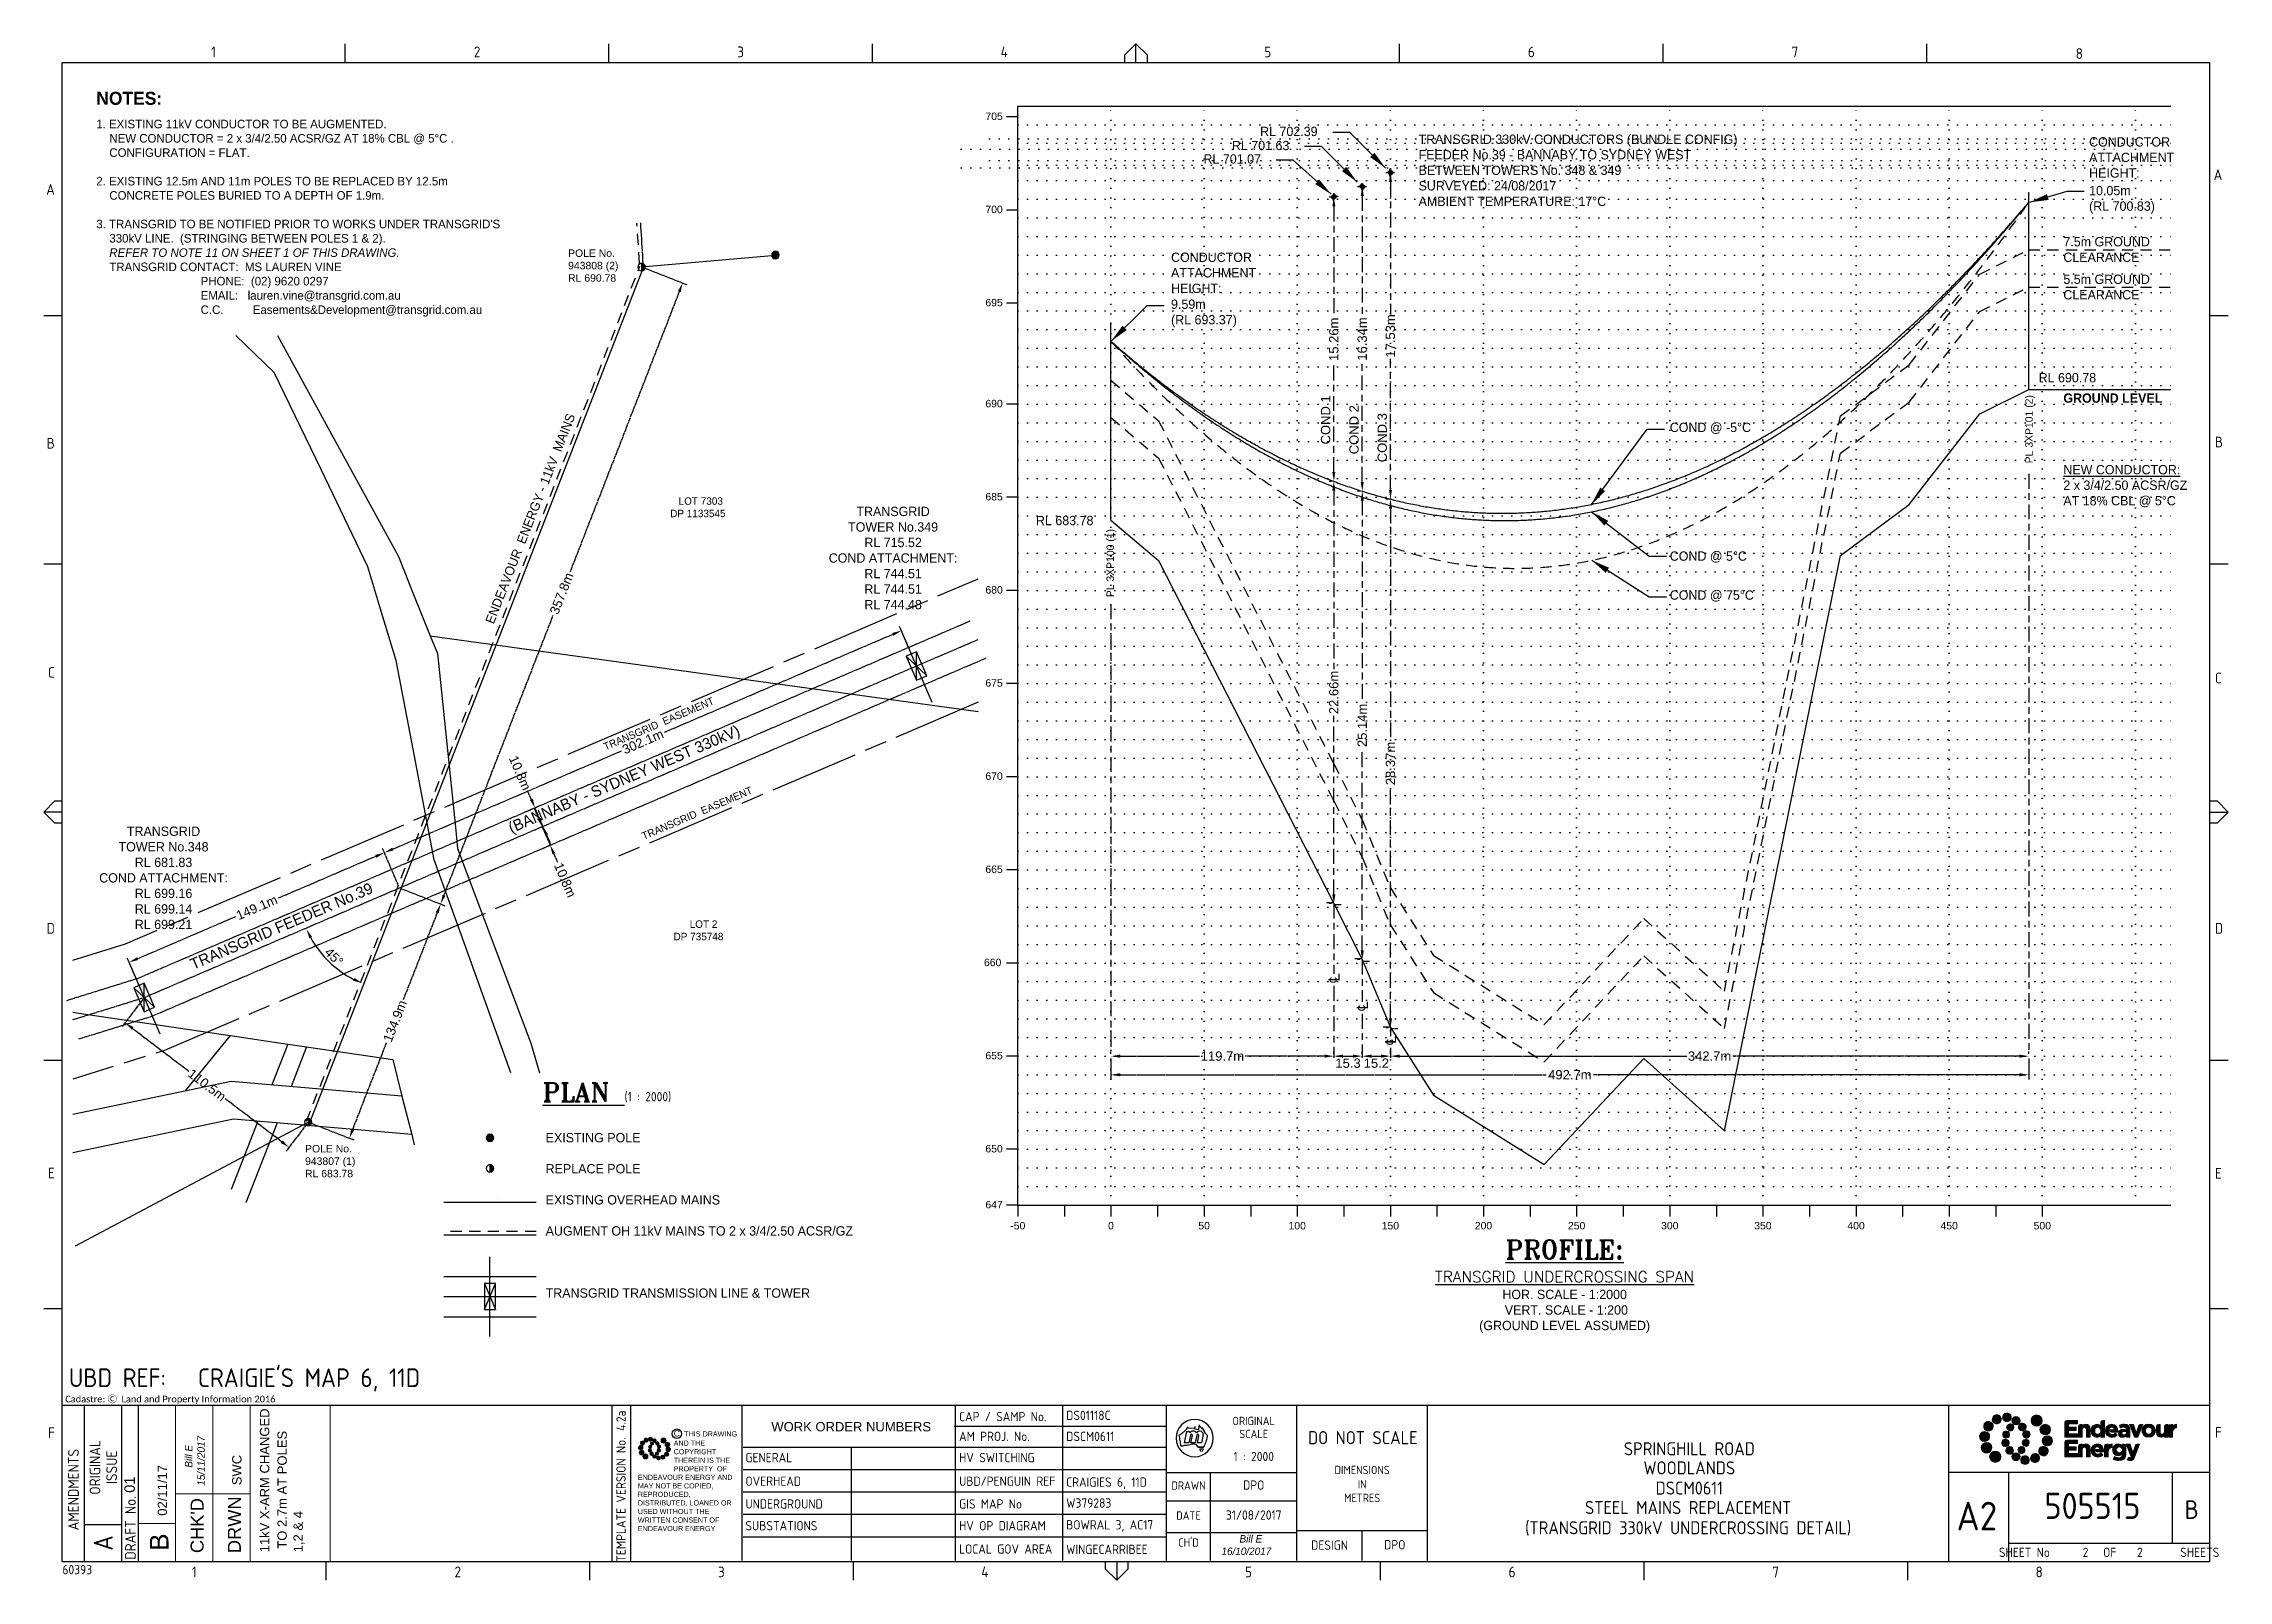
# Paper-space layout 'A2 - Transgrid UnderCrossing' of a CAD drawing. Header units: metres, sheet in millimetres. Extents: x -21 to 565, y 0 to 412.
import ezdxf
from ezdxf.enums import TextEntityAlignment as Align

# ---------------------------------------------------------------- set-up
doc = ezdxf.new("R2010")
doc.units = ezdxf.units.M
for name, pattern in [('ACAD_ISO08W100', [36, 24, -3, 6, -3]), ('Cable Exist OH', [1, 1, 0]), ('Cable Exist UG', [8.2, 4, -1.2, 1.8, -1.2]), ('CENTER2', [1.125, 0.75, -0.125, 0.125, -0.125]), ('Dash', [5, 3, -2]), ('DOT', [0.25, 0, -0.25])]:
    doc.linetypes.add(name, pattern=pattern)
doc.layers.get('0').update_dxf_attribs({"color": 6})
for name, color, linetype in [('Notes', 7, 'Continuous'), ('Sub_SP_TR_HV_LV_EXT', 7, 'Continuous'), ('SupportsUG_SP_EXT', 7, 'Continuous')]:
    doc.layers.add(name, color=color, linetype=linetype)
doc.layers.add('Viewports', color=6, linetype='Continuous', plot=False)
doc.styles.add('ARIAL', font='arial.ttf', dxfattribs={"height": 2})
doc.styles.add('iecARIAL', font='arial.ttf', dxfattribs={"height": 2})
doc.styles.add('iecISOCP', font='isocp.shx')
doc.styles.add('IECSYMBOL1', font='isocp.shx')
doc.styles.add('ieISOCP', font='isocp.shx')
doc.styles.add('RoadName', font='arial.ttf', dxfattribs={"height": 2.5})
doc.styles.get("Standard").update_dxf_attribs({"font": 'arial.ttf'})
doc.dimstyles.new('IEC Standard', dxfattribs={"dimtxt": 2.5, "dimasz": 2.5, "dimexe": 1.25, "dimexo": 0.625, "dimtad": 1, "dimtxsty": 'ieISOCP', "dimcen": 2.5, "dimadec": 0, "dimazin": 0, "dimtfac": 1, "dimtmove": 0, "dimatfit": 3, "dimfxl": 1, "dimarcsym": 0})
doc.dimstyles.new('ISO-25', dxfattribs={"dimtxt": 2.5, "dimasz": 2.5, "dimexe": 1.25, "dimexo": 0.625, "dimtad": 1, "dimtxsty": 'Standard', "dimcen": 2.5, "dimadec": 0, "dimazin": 0, "dimtfac": 1, "dimtmove": 0, "dimatfit": 3, "dimfxl": 1, "dimarcsym": 0})

psp = doc.layouts.new('A2 - Transgrid UnderCrossing')

# ---------------------------------------------------------------- texts
at = {"layer": 'Notes', "style": 'iecARIAL'}
for s, p in [('705', (234.081, 393.94)), ('700', (234.081, 368.94)), ('695', (234.081, 343.94)), ('690', (234.081, 316.839)), ('685', (234.081, 291.839)), ('680', (234.081, 266.839)), ('675', (234.081, 241.839)), ('670', (234.081, 216.839)), ('665', (234.081, 191.839)), ('660 ', (234.081, 166.839)), ('655', (234.081, 141.839)), ('650', (234.081, 116.839)), ('647', (234.081, 101.839)), ('-50', (240.459, 96.183)), ('0', (265.459, 96.183)), ('50', (290.459, 96.183)), ('100', (315.459, 96.183)), ('150', (340.459, 96.183)), ('200', (365.459, 96.183)), ('250', (390.459, 96.183)), ('300', (415.459, 96.183)), ('350', (440.459, 96.183)), ('400', (465.459, 96.183)), ('450', (490.459, 96.183)), ('500', (515.459, 96.183))]:
    psp.add_text(s, height=2, dxfattribs=at).set_placement(p, align=Align.TOP_CENTER)
for s, height, p in [('COND 1', 2.5, (321.816, 311.459)), ('COND 2', 2.5, (329.441, 308.819)), ('COND 3', 2.5, (337.016, 306.678)), ('L', 3, (323.805, 161.83)), ('c', 2.5, (323.572, 161.093)), ('L', 3, (331.43, 154.304)), ('c', 2.5, (331.197, 153.568)), ('L', 3, (339.005, 145.16)), ('c', 2.5, (338.772, 144.423))]:
    psp.add_text(s, height=height, rotation=90, dxfattribs=at).set_placement(p, align=Align.TOP_CENTER)
at = {"layer": 'Notes', "color": 2, "style": 'iecARIAL'}
for s, p in [('PL 3XP101 (2)', (510.887, 308.955)), ('PL 3XP100 (1)', (264.255, 273.021))]:
    psp.add_text(s, height=2, rotation=90, dxfattribs=at).set_placement(p, align=Align.TOP_CENTER)
at = {"layer": 'Notes', "color": 4, "style": 'iecISOCP'}
psp.add_text("UBD REF:   CRAIGIE'S MAP 6, 11D", height=5, dxfattribs=at).set_placement((-14.259, 51.874))
at = {"layer": 'Notes', "insert": (-6.912, 399.516), "char_height": 3.5, "width": 110.40766, "attachment_point": 1, "style": 'ieISOCP'}
psp.add_mtext("{\\fStylus BT|b1|i0|c0|p34;\\C2;NOTES:\\fStylus BT|b0|i0|c0|p34;\\P\\H0.2857x;\\P\\pi-3.5,l3.5;\\H2.3x;\\C7;1. EXISTING 11kV CONDUCTOR TO BE AUGMENTED.\\P\\pi0,t77;NEW CONDUCTOR = 2 x 3/4/2.50 ACSR/GZ AT 18% CBL @ 5°C .\\PCONFIGURATION = FLAT.\\P\\P\\pi-3.5;2. EXISTING 12.5m AND 11m POLES TO BE REPLACED BY 12.5m CONCRETE POLES BURIED TO A DEPTH OF 1.9m.\\P\\pi0,l0;\\P\\pi-3.5,l3.5,tz;3. TRANSGRID TO BE NOTIFIED PRIOR TO WORKS UNDER TRANSGRID'S 330kV LINE.  (STRINGING BETWEEN POLES 1 & 2).\\P\\pi0;\\fStylus BT|b0|i1|c0|p34;REFER TO NOTE 11 ON SHEET 1 OF THIS DRAWING.\\fStylus BT|b0|i0|c0|p34;\\P\\pt3.5;\\C2;TRANSGRID CONTACT:  MS LAUREN VINE\\P\\pi24.5,tz;PHONE:  (02) 9620 0297\\PEMAIL:   lauren.vine@transgrid.com.au\\PC.C.^IEasements&Development@transgrid.com.au}", dxfattribs=at)
at = {"layer": 'Notes', "char_height": 2.5, "attachment_point": 1}
for s, insert, width in [('\\pt7.5;{\\fStylus BT|b0|i0|c0|p34;\\C2;RL 702.39}', (305.492, 390.127), 21.47592), ('\\pt7.5;{\\fStylus BT|b0|i0|c0|p34;\\C2;TRANSGRID 330kV CONDUCTORS (BUNDLE CONFIG)\\PFEEDER No.39 - BANNABY TO SYDNEY WEST\\PBETWEEN TOWERS No. 348 & 349\\PSURVEYED: 24/08/2017\\PAMBIENT TEMPERATURE: 17°C}', (348.023, 388.032), 91.91639), ('\\pt7.5;{\\fStylus BT|b0|i0|c0|p34;\\C2;CONDUCTOR ATTACHMENT HEIGHT:}', (528.024, 387.322), 35.35154), ('\\pt7.5;{\\fStylus BT|b0|i0|c0|p34;\\C2;RL 701.07}', (290.292, 382.74), 21.47592), ('\\pt7.5;{\\fStylus BT|b0|i0|c0|p34;\\C2;RL 701.63}', (297.917, 386.349), 21.47592), ('\\pt7.5;{\\fStylus BT|b0|i0|c0|p34;\\C2;10.05m\\P(RL 700.83)}', (528.024, 374.25), 23.91147), ('\\pt7.5;{\\fStylus BT|b0|i0|c0|p34;\\C2;7.5m GROUND CLEARANCE}', (521.111, 360.522), 41.37492), ('\\pt7.5;{\\fStylus BT|b0|i0|c0|p34;\\C2;CONDUCTOR ATTACHMENT HEIGHT:}', (281.584, 356.353), 35.35154), ('\\pt7.5;{\\fStylus BT|b0|i0|c0|p34;\\C2;5.5m GROUND CLEARANCE}', (521.111, 350.448), 41.37492), ('\\pt7.5;{\\fStylus BT|b0|i0|c0|p34;\\C2;9.59m\\P(RL 693.37)}', (281.584, 343.759), 25.45934), ('\\pt7.5;{\\fStylus BT|b0|i0|c0|p34;\\C2;RL 690.78}', (514.479, 324.027), 21.47592), ('\\pt7.5;{\\fStylus BT|b1|i0|c0|p34;\\C2;GROUND LEVEL}', (521.111, 318.563), 41.37492), ('\\pt7.5;{\\fStylus BT|b0|i0|c0|p34;\\C2;COND @ -5°C}', (415.459, 310.696), 27.5767), ('\\pt7.5;{\\fStylus BT|b0|i0|c0|p34;\\L\\C2;NEW CONDUCTOR:\\l\\P2 x 3/4/2.50 ACSR/GZ\\PAT 18% CBL @ 5°C}', (521.111, 299.344), 41.37492), ('\\pt7.5;{\\fStylus BT|b0|i0|c0|p34;\\C2;RL 683.78}', (245.324, 285.693), 21.47592), ('\\pt7.5;{\\fStylus BT|b0|i0|c0|p34;\\C2;COND @ 5°C}', (415.459, 276.148), 27.5767), ('\\pt7.5;{\\fStylus BT|b0|i0|c0|p34;\\C2;COND @ 75°C}', (415.459, 265.683), 27.5767)]:
    psp.add_mtext(s, dxfattribs=dict(at, insert=insert, width=width))
at = {"layer": 'Notes', "color": 8, "char_height": 2, "width": 15.45027, "attachment_point": 1, "style": 'RoadName'}
for s, insert in [('{\\C256;POLE No. 943808 (2)\\PRL 690.78}', (119.735, 357.208)), ('{\\C256;POLE No. 943807 (1)\\PRL 683.78}', (49.13, 116.838))]:
    psp.add_mtext(s, dxfattribs=dict(at, insert=insert))
at = {"layer": 'Notes', "attachment_point": 1}
for s, insert, char_height, width, rotation in [('{\\fStylus BT|b0|i0|c0|p34;ENDEAVOUR  ENERGY - 11kV  MAINS}', (97.429, 257.398), 2.5, 67.44237, 68.607328), ('{\\fStylus BT|b0|i0|c0|p34;\\C8;TRANSGRID  EASEMENT}', (128.972, 224.555), 2, 35.59094, 23.148564), ('{\\fStylus BT|b0|i0|c0|p34;\\C8;TRANSGRID  EASEMENT}', (139.27, 200.555), 2, 35.59094, 23.148564)]:
    psp.add_mtext(s, dxfattribs=dict(at, insert=insert, char_height=char_height, width=width, rotation=rotation))
at = {"layer": 'Notes', "color": 0, "linetype": 'ByBlock', "char_height": 2, "attachment_point": 1, "style": 'IECSYMBOL1'}
for s, insert in [('\\pi-6.7445;{\\fStylus BT|b0|i0|c0|p34;\\C252;LOT 7303\\P\\pi-9.0176;DP 1133545}', (156.145, 290.673)), ('\\pi-3.7723;{\\fStylus BT|b0|i0|c0|p34;\\C252;LOT 2\\P\\pi-8.1061;DP 735748}', (156.145, 177.121))]:
    psp.add_mtext(s, dxfattribs=dict(at, insert=insert))
at = {"layer": 'Notes', "color": 7, "char_height": 2.5, "attachment_point": 2}
for s, insert, width in [('\\pi-2.5,l2.5,t7.5;{\\fStylus BT|b0|i0|c0|p34;TRANSGRID \\PTOWER No.349\\PRL 715.52\\PCOND ATTACHMENT:\\PRL 744.51\\PRL 744.51\\PRL 744.48}', (206.97, 288.137), 35.91312), ('\\pi-2.5,l2.5,t7.5;{\\fStylus BT|b0|i0|c0|p34;TRANSGRID \\PTOWER No.348\\PRL 681.83\\PCOND ATTACHMENT:\\PRL 699.16\\PRL 699.14\\PRL 699.21}', (11.139, 202.294), 41.37937)]:
    psp.add_mtext(s, dxfattribs=dict(at, insert=insert, width=width))
at = {"layer": 'Notes', "color": 2, "linetype": 'ByBlock', "insert": (17.916, 166.547), "char_height": 3, "width": 226.63649, "attachment_point": 1, "rotation": 23.233528, "style": 'IECSYMBOL1'}
psp.add_mtext('{\\fStylus BT|b0|i0|c0|p34;TRANSGRID FEEDER No.39                                    (BANNABY - SYDNEY WEST 330kV)}', dxfattribs=at)
at = {"layer": 'Notes', "color": 0, "linetype": 'ByBlock', "style": 'IECSYMBOL1'}
for s, insert, char_height, width, attachment_point in [('{\\Fromant|c0;\\L\\C2;PLAN\\Fisocp|c0;\\H0.7001x;\\l  \\H0.7144x;\\C7;(1 : 2000)\\P\\P                         }', (112.872, 133.552), 5, 48.24358, 1), ('{\\fStylus BT|b0|i0|c0|p34;EXISTING POLE\\P\\PREPLACE POLE\\P\\PEXISTING OVERHEAD MAINS\\P\\PAUGMENT OH 11kV MAINS TO 2 x 3/4/2.50 ACSR/GZ\\P\\P\\P\\PTRANSGRID TRANSMISSION LINE & TOWER}', (113.705, 120.046), 2.50111, 98.41501, 1), ('{\\Fromant|c0;\\L\\C2;PROFILE:\\Fisocp|c0;\\H0.5003x;\\l\\C7;\\P\\Fromant|c0;\\H1.199x;\\L\\C2;TRANSGRID UNDERCROSSING SPAN\\H1.667x;\\P\\fStylus BT|b0|i0|c0|p34;\\H0.4999x;\\l\\C256;HOR. SCALE - 1:2000\\P VERT. SCALE - 1:200\\Fisocp|c0;\\H1.4x;\\P\\fStylus BT|b0|i0|c0|p34;\\H0.7143x;(GROUND LEVEL ASSUMED)}', (387.24, 91.31), 5, 91.5, 2)]:
    psp.add_mtext(s, dxfattribs=dict(at, insert=insert, char_height=char_height, width=width, attachment_point=attachment_point))
at = {"layer": 'Sub_SP_TR_HV_LV_EXT', "color": 7, "linetype": 'Dash', "insert": (16.881, 22.93), "char_height": 2, "attachment_point": 1, "rotation": 90}
psp.add_mtext_dynamic_manual_height_columns('\\A1;\\pi7.3032;{\\fEucrosiaUPC|b0|i1|c0|p18;Bill E\\P\\pi2.4509;15/11/2017}', width=21.83832, gutter_width=4, heights=[0], dxfattribs=at)
at = {"layer": 'Sub_SP_TR_HV_LV_EXT', "color": 7, "linetype": 'Dash', "insert": (292.992, 12.118), "char_height": 2, "attachment_point": 1}
psp.add_mtext_dynamic_manual_height_columns('\\A1;\\pi6.9667;{\\fEucrosiaUPC|b0|i1|c0|p18;Bill E\\P\\pi2.1145;16/10/2017}', width=21.16538, gutter_width=4, heights=[0], dxfattribs=at)

# ---------------------------------------------------------------- blocks, each defined once
blk = doc.blocks.new('A$C30A46249')
at = {"color": 7, "lineweight": -3, "insert": (6.92, 4.97), "char_height": 1.79, "attachment_point": 7, "line_spacing_factor": 1.2}
blk.add_mtext('{\\fCalibri|b0|i0|c0|p34;\\C256;Cadastre: \\fMS Gothic|b0|i0|c128|p49;\\C250;\\c2236962;Ⓒ\\fMS Gothic|b0|i0|c0|p49; \\fCalibri|b0|i0|c0|p34;\\C256;Land and Property Information 2016}', dxfattribs=at)
blk = doc.blocks.new('EE_LOGO_SMALL')
at = {"layer": 'Notes'}
h = blk.add_hatch(color=256, dxfattribs=at)
edge = h.paths.add_edge_path()
edge.add_spline(control_points=[(-8.4, 2), (-9.2, 2), (-9.8, 1.4), (-9.8, 0.7), (-9.9, -0.1), (-9.3, -0.7), (-8.6, -0.8), (-7.8, -0.8), (-7.2, -0.2), (-7.1, 0.5), (-7.1, 1.3), (-7.7, 1.9), (-8.4, 2)], knot_values=[0, 0, 0, 0, 1, 1, 1, 2, 2, 2, 3, 3, 3, 4, 4, 4, 4], degree=3, periodic=0)
h = blk.add_hatch(color=256, dxfattribs=at)
edge = h.paths.add_edge_path()
edge.add_spline(control_points=[(-6.8, 4.5), (-7.4, 4.8), (-8.2, 4.6), (-8.6, 4), (-8.9, 3.4), (-8.7, 2.6), (-8.1, 2.2), (-7.5, 1.9), (-6.7, 2.1), (-6.3, 2.7), (-6, 3.3), (-6.2, 4.1), (-6.8, 4.5)], knot_values=[0, 0, 0, 0, 1, 1, 1, 2, 2, 2, 3, 3, 3, 4, 4, 4, 4], degree=3, periodic=0)
h = blk.add_hatch(color=256, dxfattribs=at)
edge = h.paths.add_edge_path()
edge.add_spline(control_points=[(-4.2, 5.9), (-4.6, 6.5), (-5.3, 6.6), (-5.9, 6.3), (-6.4, 5.9), (-6.6, 5.1), (-6.2, 4.6), (-5.9, 4), (-5.1, 3.8), (-4.6, 4.2), (-4, 4.6), (-3.8, 5.3), (-4.2, 5.9)], knot_values=[0, 0, 0, 0, 1, 1, 1, 2, 2, 2, 3, 3, 3, 4, 4, 4, 4], degree=3, periodic=0)
h = blk.add_hatch(color=256, dxfattribs=at)
edge = h.paths.add_edge_path()
edge.add_spline(control_points=[(-1.3, 5.9), (-1.4, 6.5), (-2, 7), (-2.6, 6.9), (-3.3, 6.9), (-3.7, 6.3), (-3.7, 5.6), (-3.6, 5), (-3, 4.5), (-2.4, 4.6), (-1.7, 4.7), (-1.3, 5.2), (-1.3, 5.9)], knot_values=[0, 0, 0, 0, 1, 1, 1, 2, 2, 2, 3, 3, 3, 4, 4, 4, 4], degree=3, periodic=0)
h = blk.add_hatch(color=256, dxfattribs=at)
edge = h.paths.add_edge_path()
edge.add_spline(control_points=[(-2.5, 2.1), (-3, 2.2), (-3.5, 1.9), (-3.6, 1.3), (-3.7, 0.8), (-3.4, 0.3), (-2.9, 0.2), (-2.4, 0.1), (-1.9, 0.4), (-1.8, 0.9), (-1.7, 1.5), (-2, 2), (-2.5, 2.1)], knot_values=[0, 0, 0, 0, 1, 1, 1, 2, 2, 2, 3, 3, 3, 4, 4, 4, 4], degree=3, periodic=0)
h = blk.add_hatch(color=256, dxfattribs=at)
edge = h.paths.add_edge_path()
edge.add_spline(control_points=[(1, 4.9), (1, 4.3), (0.5, 3.8), (-0.1, 3.8), (-0.7, 3.8), (-1.2, 4.3), (-1.2, 4.9), (-1.2, 5.5), (-0.7, 6), (-0.1, 6), (0.5, 6), (1, 5.5), (1, 4.9)], knot_values=[0, 0, 0, 0, 1, 1, 1, 2, 2, 2, 3, 3, 3, 4, 4, 4, 4], degree=3, periodic=0)
edge = h.paths.add_edge_path()
edge.add_spline(control_points=[(-1.4, 4), (-1.9, 4.1), (-2.4, 3.8), (-2.5, 3.3), (-2.6, 2.7), (-2.3, 2.2), (-1.8, 2.1), (-1.3, 2), (-0.7, 2.3), (-0.6, 2.9), (-0.5, 3.4), (-0.9, 3.9), (-1.4, 4)], knot_values=[0, 0, 0, 0, 1, 1, 1, 2, 2, 2, 3, 3, 3, 4, 4, 4, 4], degree=3, periodic=0)
h = blk.add_hatch(color=256, dxfattribs=at)
edge = h.paths.add_edge_path()
edge.add_spline(control_points=[(2.3, 2.4), (2.8, 2.8), (2.8, 3.4), (2.4, 3.9), (2, 4.3), (1.4, 4.3), (0.9, 3.9), (0.5, 3.6), (0.5, 2.9), (0.9, 2.5), (1.2, 2), (1.9, 2), (2.3, 2.4)], knot_values=[0, 0, 0, 0, 1, 1, 1, 2, 2, 2, 3, 3, 3, 4, 4, 4, 4], degree=3, periodic=0)
edge = h.paths.add_edge_path()
edge.add_spline(control_points=[(1, 4.9), (1, 4.3), (0.5, 3.8), (-0.1, 3.8), (-0.7, 3.8), (-1.2, 4.3), (-1.2, 4.9), (-1.2, 5.5), (-0.7, 6), (-0.1, 6), (0.5, 6), (1, 5.5), (1, 4.9)], knot_values=[0, 0, 0, 0, 1, 1, 1, 2, 2, 2, 3, 3, 3, 4, 4, 4, 4], degree=3, periodic=0)
h = blk.add_hatch(color=256, dxfattribs=at)
edge = h.paths.add_edge_path()
edge.add_spline(control_points=[(1, 4.9), (1, 4.3), (0.5, 3.8), (-0.1, 3.8), (-0.7, 3.8), (-1.2, 4.3), (-1.2, 4.9), (-1.2, 5.5), (-0.7, 6), (-0.1, 6), (0.5, 6), (1, 5.5), (1, 4.9)], knot_values=[0, 0, 0, 0, 1, 1, 1, 2, 2, 2, 3, 3, 3, 4, 4, 4, 4], degree=3, periodic=0)
edge = h.paths.add_edge_path(flags=16)
edge.add_spline(control_points=[(1, 4.9), (1, 4.3), (0.5, 3.8), (-0.1, 3.8), (-0.7, 3.8), (-1.2, 4.3), (-1.2, 4.9), (-1.2, 5.5), (-0.7, 6), (-0.1, 6), (0.5, 6), (1, 5.5), (1, 4.9)], knot_values=[0, 0, 0, 0, 1, 1, 1, 2, 2, 2, 3, 3, 3, 4, 4, 4, 4], degree=3, periodic=0)
h = blk.add_hatch(color=256, dxfattribs=at)
edge = h.paths.add_edge_path()
edge.add_spline(control_points=[(3, 0.2), (3.5, 0.3), (3.8, 0.9), (3.7, 1.4), (3.6, 1.9), (3, 2.3), (2.5, 2.1), (1.9, 2), (1.6, 1.4), (1.8, 0.9), (1.9, 0.4), (2.5, 0.1), (3, 0.2)], knot_values=[0, 0, 0, 0, 1, 1, 1, 2, 2, 2, 3, 3, 3, 4, 4, 4, 4], degree=3, periodic=0)
h = blk.add_hatch(color=256, dxfattribs=at)
edge = h.paths.add_edge_path()
edge.add_spline(control_points=[(7, 4.9), (7, 4), (6.3, 3.4), (5.5, 3.4), (4.6, 3.4), (4, 4), (4, 4.9), (4, 5.7), (4.6, 6.4), (5.5, 6.4), (6.3, 6.4), (7, 5.7), (7, 4.9)], knot_values=[0, 0, 0, 0, 1, 1, 1, 2, 2, 2, 3, 3, 3, 4, 4, 4, 4], degree=3, periodic=0)
h = blk.add_hatch(color=256, dxfattribs=at)
edge = h.paths.add_edge_path()
edge.add_spline(control_points=[(8.4, 1.1), (9.1, 1.5), (9.4, 2.3), (9.1, 3), (8.8, 3.7), (7.9, 4.1), (7.2, 3.8), (6.5, 3.4), (6.2, 2.6), (6.5, 1.9), (6.8, 1.2), (7.7, 0.8), (8.4, 1.1)], knot_values=[0, 0, 0, 0, 1, 1, 1, 2, 2, 2, 3, 3, 3, 4, 4, 4, 4], degree=3, periodic=0)
h = blk.add_hatch(color=256, dxfattribs=at)
edge = h.paths.add_edge_path()
edge.add_spline(control_points=[(8.3, -1.9), (9, -1.9), (9.7, -1.4), (9.7, -0.6), (9.7, 0.1), (9.2, 0.8), (8.4, 0.8), (7.7, 0.8), (7, 0.3), (7, -0.5), (6.9, -1.2), (7.5, -1.9), (8.3, -1.9)], knot_values=[0, 0, 0, 0, 1, 1, 1, 2, 2, 2, 3, 3, 3, 4, 4, 4, 4], degree=3, periodic=0)
h = blk.add_hatch(color=256, dxfattribs=at)
edge = h.paths.add_edge_path()
edge.add_spline(control_points=[(-8.5, -1.1), (-9.2, -1.4), (-9.6, -2.3), (-9.3, -3), (-8.9, -3.7), (-8.1, -4), (-7.4, -3.7), (-6.7, -3.4), (-6.3, -2.5), (-6.6, -1.8), (-7, -1.1), (-7.8, -0.8), (-8.5, -1.1)], knot_values=[0, 0, 0, 0, 1, 1, 1, 2, 2, 2, 3, 3, 3, 4, 4, 4, 4], degree=3, periodic=0)
h = blk.add_hatch(color=256, dxfattribs=at)
edge = h.paths.add_edge_path()
edge.add_spline(control_points=[(-7.1, -4.8), (-7.1, -4), (-6.5, -3.3), (-5.6, -3.3), (-4.8, -3.3), (-4.1, -4), (-4.1, -4.8), (-4.1, -5.7), (-4.8, -6.3), (-5.6, -6.3), (-6.5, -6.3), (-7.1, -5.7), (-7.1, -4.8)], knot_values=[0, 0, 0, 0, 1, 1, 1, 2, 2, 2, 3, 3, 3, 4, 4, 4, 4], degree=3, periodic=0)
h = blk.add_hatch(color=256, dxfattribs=at)
edge = h.paths.add_edge_path()
edge.add_spline(control_points=[(-3.1, -0.2), (-3.7, -0.3), (-4, -0.8), (-3.8, -1.4), (-3.7, -1.9), (-3.2, -2.2), (-2.6, -2.1), (-2.1, -1.9), (-1.8, -1.4), (-1.9, -0.9), (-2.1, -0.3), (-2.6, 0), (-3.1, -0.2)], knot_values=[0, 0, 0, 0, 1, 1, 1, 2, 2, 2, 3, 3, 3, 4, 4, 4, 4], degree=3, periodic=0)
h = blk.add_hatch(color=256, dxfattribs=at)
edge = h.paths.add_edge_path()
edge.add_spline(control_points=[(-2.5, -2.3), (-2.9, -2.7), (-3, -3.4), (-2.6, -3.8), (-2.2, -4.2), (-1.5, -4.3), (-1.1, -3.9), (-0.7, -3.5), (-0.6, -2.8), (-1, -2.4), (-1.4, -2), (-2, -1.9), (-2.5, -2.3)], knot_values=[0, 0, 0, 0, 1, 1, 1, 2, 2, 2, 3, 3, 3, 4, 4, 4, 4], degree=3, periodic=0)
h = blk.add_hatch(color=256, dxfattribs=at)
edge = h.paths.add_edge_path()
edge.add_spline(control_points=[(-1.2, -4.8), (-1.2, -4.2), (-0.7, -3.7), (-0.1, -3.7), (0.5, -3.7), (1, -4.2), (1, -4.8), (1, -5.4), (0.5, -5.9), (-0.1, -5.9), (-0.7, -5.9), (-1.2, -5.4), (-1.2, -4.8)], knot_values=[0, 0, 0, 0, 1, 1, 1, 2, 2, 2, 3, 3, 3, 4, 4, 4, 4], degree=3, periodic=0)
h = blk.add_hatch(color=256, dxfattribs=at)
edge = h.paths.add_edge_path()
edge.add_spline(control_points=[(1.2, -3.9), (1.7, -4.1), (2.2, -3.7), (2.3, -3.2), (2.5, -2.7), (2.1, -2.2), (1.6, -2.1), (1.1, -2), (0.6, -2.3), (0.5, -2.8), (0.4, -3.3), (0.7, -3.8), (1.2, -3.9)], knot_values=[0, 0, 0, 0, 1, 1, 1, 2, 2, 2, 3, 3, 3, 4, 4, 4, 4], degree=3, periodic=0)
h = blk.add_hatch(color=256, dxfattribs=at)
edge = h.paths.add_edge_path()
edge.add_spline(control_points=[(1.2, -5.8), (1.3, -6.5), (1.8, -6.9), (2.5, -6.9), (3.1, -6.8), (3.6, -6.2), (3.5, -5.6), (3.4, -5), (2.9, -4.5), (2.2, -4.6), (1.6, -4.6), (1.1, -5.2), (1.2, -5.8)], knot_values=[0, 0, 0, 0, 1, 1, 1, 2, 2, 2, 3, 3, 3, 4, 4, 4, 4], degree=3, periodic=0)
h = blk.add_hatch(color=256, dxfattribs=at)
edge = h.paths.add_edge_path()
edge.add_spline(control_points=[(2.4, -2), (2.9, -2.1), (3.4, -1.8), (3.5, -1.3), (3.6, -0.8), (3.3, -0.3), (2.8, -0.2), (2.2, -0.1), (1.7, -0.4), (1.6, -0.9), (1.5, -1.4), (1.8, -1.9), (2.4, -2)], knot_values=[0, 0, 0, 0, 1, 1, 1, 2, 2, 2, 3, 3, 3, 4, 4, 4, 4], degree=3, periodic=0)
h = blk.add_hatch(color=256, dxfattribs=at)
edge = h.paths.add_edge_path()
edge.add_spline(control_points=[(4, -5.8), (4.4, -6.4), (5.2, -6.6), (5.7, -6.2), (6.3, -5.8), (6.5, -5.1), (6.1, -4.5), (5.7, -4), (5, -3.8), (4.4, -4.2), (3.8, -4.5), (3.7, -5.3), (4, -5.8)], knot_values=[0, 0, 0, 0, 1, 1, 1, 2, 2, 2, 3, 3, 3, 4, 4, 4, 4], degree=3, periodic=0)
h = blk.add_hatch(color=256, dxfattribs=at)
edge = h.paths.add_edge_path()
edge.add_spline(control_points=[(6.7, -4.4), (7.3, -4.8), (8.1, -4.6), (8.4, -4), (8.8, -3.3), (8.6, -2.6), (8, -2.2), (7.3, -1.8), (6.6, -2.1), (6.2, -2.7), (5.8, -3.3), (6, -4.1), (6.7, -4.4)], knot_values=[0, 0, 0, 0, 1, 1, 1, 2, 2, 2, 3, 3, 3, 4, 4, 4, 4], degree=3, periodic=0)
at = {"layer": 'Notes', "lineweight": 0}
for points in [[(1.8, 2.1), (1.8, 2.1)], [(-2, -2.1), (-2, -2.1)]]:
    blk.add_lwpolyline(points, dxfattribs=at)
for points in [[(-8.4, 2), (-9.2, 2), (-9.8, 1.4), (-9.8, 0.7), (-9.9, -0.1), (-9.3, -0.7), (-8.6, -0.8), (-7.8, -0.8), (-7.2, -0.2), (-7.1, 0.5), (-7.1, 1.3), (-7.7, 1.9), (-8.4, 2)], [(-6.8, 4.5), (-7.4, 4.8), (-8.2, 4.6), (-8.6, 4), (-8.9, 3.4), (-8.7, 2.6), (-8.1, 2.2), (-7.5, 1.9), (-6.7, 2.1), (-6.3, 2.7), (-6, 3.3), (-6.2, 4.1), (-6.8, 4.5)], [(-4.2, 5.9), (-4.6, 6.5), (-5.3, 6.6), (-5.9, 6.3), (-6.4, 5.9), (-6.6, 5.1), (-6.2, 4.6), (-5.9, 4), (-5.1, 3.8), (-4.6, 4.2), (-4, 4.6), (-3.8, 5.3), (-4.2, 5.9)], [(-1.3, 5.9), (-1.4, 6.5), (-2, 7), (-2.6, 6.9), (-3.3, 6.9), (-3.7, 6.3), (-3.7, 5.6), (-3.6, 5), (-3, 4.5), (-2.4, 4.6), (-1.7, 4.7), (-1.3, 5.2), (-1.3, 5.9)], [(-2.5, 2.1), (-3, 2.2), (-3.5, 1.9), (-3.6, 1.3), (-3.7, 0.8), (-3.4, 0.3), (-2.9, 0.2), (-2.4, 0.1), (-1.9, 0.4), (-1.8, 0.9), (-1.7, 1.5), (-2, 2), (-2.5, 2.1)], [(-1.4, 4), (-1.9, 4.1), (-2.4, 3.8), (-2.5, 3.3), (-2.6, 2.7), (-2.3, 2.2), (-1.8, 2.1), (-1.3, 2), (-0.7, 2.3), (-0.6, 2.9), (-0.5, 3.4), (-0.9, 3.9), (-1.4, 4)], [(1, 4.9), (1, 4.3), (0.5, 3.8), (-0.1, 3.8), (-0.7, 3.8), (-1.2, 4.3), (-1.2, 4.9), (-1.2, 5.5), (-0.7, 6), (-0.1, 6), (0.5, 6), (1, 5.5), (1, 4.9)], [(1, 4.9), (1, 4.3), (0.5, 3.8), (-0.1, 3.8), (-0.7, 3.8), (-1.2, 4.3), (-1.2, 4.9), (-1.2, 5.5), (-0.7, 6), (-0.1, 6), (0.5, 6), (1, 5.5), (1, 4.9)], [(2.3, 2.4), (2.8, 2.8), (2.8, 3.4), (2.4, 3.9), (2, 4.3), (1.4, 4.3), (0.9, 3.9), (0.5, 3.6), (0.5, 2.9), (0.9, 2.5), (1.2, 2), (1.9, 2), (2.3, 2.4)], [(3, 0.2), (3.5, 0.3), (3.8, 0.9), (3.7, 1.4), (3.6, 1.9), (3, 2.3), (2.5, 2.1), (1.9, 2), (1.6, 1.4), (1.8, 0.9), (1.9, 0.4), (2.5, 0.1), (3, 0.2)], [(7, 4.9), (7, 4), (6.3, 3.4), (5.5, 3.4), (4.6, 3.4), (4, 4), (4, 4.9), (4, 5.7), (4.6, 6.4), (5.5, 6.4), (6.3, 6.4), (7, 5.7), (7, 4.9)], [(8.4, 1.1), (9.1, 1.5), (9.4, 2.3), (9.1, 3), (8.8, 3.7), (7.9, 4.1), (7.2, 3.8), (6.5, 3.4), (6.2, 2.6), (6.5, 1.9), (6.8, 1.2), (7.7, 0.8), (8.4, 1.1)], [(8.3, -1.9), (9, -1.9), (9.7, -1.4), (9.7, -0.6), (9.7, 0.1), (9.2, 0.8), (8.4, 0.8), (7.7, 0.8), (7, 0.3), (7, -0.5), (6.9, -1.2), (7.5, -1.9), (8.3, -1.9)], [(-8.5, -1.1), (-9.2, -1.4), (-9.6, -2.3), (-9.3, -3), (-8.9, -3.7), (-8.1, -4), (-7.4, -3.7), (-6.7, -3.4), (-6.3, -2.5), (-6.6, -1.8), (-7, -1.1), (-7.8, -0.8), (-8.5, -1.1)], [(-7.1, -4.8), (-7.1, -4), (-6.5, -3.3), (-5.6, -3.3), (-4.8, -3.3), (-4.1, -4), (-4.1, -4.8), (-4.1, -5.7), (-4.8, -6.3), (-5.6, -6.3), (-6.5, -6.3), (-7.1, -5.7), (-7.1, -4.8)], [(-3.1, -0.2), (-3.7, -0.3), (-4, -0.8), (-3.8, -1.4), (-3.7, -1.9), (-3.2, -2.2), (-2.6, -2.1), (-2.1, -1.9), (-1.8, -1.4), (-1.9, -0.9), (-2.1, -0.3), (-2.6, 0), (-3.1, -0.2)], [(-2.5, -2.3), (-2.9, -2.7), (-3, -3.4), (-2.6, -3.8), (-2.2, -4.2), (-1.5, -4.3), (-1.1, -3.9), (-0.7, -3.5), (-0.6, -2.8), (-1, -2.4), (-1.4, -2), (-2, -1.9), (-2.5, -2.3)], [(-1.2, -4.8), (-1.2, -4.2), (-0.7, -3.7), (-0.1, -3.7), (0.5, -3.7), (1, -4.2), (1, -4.8), (1, -5.4), (0.5, -5.9), (-0.1, -5.9), (-0.7, -5.9), (-1.2, -5.4), (-1.2, -4.8)], [(1.2, -3.9), (1.7, -4.1), (2.2, -3.7), (2.3, -3.2), (2.5, -2.7), (2.1, -2.2), (1.6, -2.1), (1.1, -2), (0.6, -2.3), (0.5, -2.8), (0.4, -3.3), (0.7, -3.8), (1.2, -3.9)], [(1.2, -5.8), (1.3, -6.5), (1.8, -6.9), (2.5, -6.9), (3.1, -6.8), (3.6, -6.2), (3.5, -5.6), (3.4, -5), (2.9, -4.5), (2.2, -4.6), (1.6, -4.6), (1.1, -5.2), (1.2, -5.8)], [(2.4, -2), (2.9, -2.1), (3.4, -1.8), (3.5, -1.3), (3.6, -0.8), (3.3, -0.3), (2.8, -0.2), (2.2, -0.1), (1.7, -0.4), (1.6, -0.9), (1.5, -1.4), (1.8, -1.9), (2.4, -2)], [(4, -5.8), (4.4, -6.4), (5.2, -6.6), (5.7, -6.2), (6.3, -5.8), (6.5, -5.1), (6.1, -4.5), (5.7, -4), (5, -3.8), (4.4, -4.2), (3.8, -4.5), (3.7, -5.3), (4, -5.8)], [(6.7, -4.4), (7.3, -4.8), (8.1, -4.6), (8.4, -4), (8.8, -3.3), (8.6, -2.6), (8, -2.2), (7.3, -1.8), (6.6, -2.1), (6.2, -2.7), (5.8, -3.3), (6, -4.1), (6.7, -4.4)]]:
    blk.add_open_spline(points, degree=3, knots=[0, 0, 0, 0, 1, 1, 1, 2, 2, 2, 3, 3, 3, 4, 4, 4, 4], dxfattribs=at)
blk = doc.blocks.new('EE_COPYRIGHT_A2')
at = {"layer": 'Notes'}
blk.add_circle((9.53, -0.82), 1.15, dxfattribs=at)
at = {"xscale": 0.4, "yscale": 0.4, "zscale": 0.4}
blk.add_blockref('EE_LOGO_SMALL', (4.09, -4.46), dxfattribs=at)
at = {"layer": 'Notes', "insert": (0, 0), "char_height": 1.25, "width": 24.1208, "attachment_point": 1, "style": 'ARIAL'}
blk.add_mtext('\\pt8.75;               ^I{\\H1.2x;C } THIS DRAWING\\P\\pi-8.75,l8.75,t8.75,20;       ^IAND THE ^I\\P\\pi0,t8.75;COPYRIGHT\\P\\pi-8.75,t1.25,8.75;^I^ITHEREIN IS THE PROPERTY  OF \\P\\pi0,l0,t1.25;ENDEAVOUR ENERGY AND MAY NOT BE COPIED, REPRODUCED, DISTRIBUTED, LOANED OR USED WITHOUT THE WRITTEN CONSENT OF ENDEAVOUR ENERGY', dxfattribs=at)
blk = doc.blocks.new('EE_LOGO')
h = blk.add_hatch(color=7)
edge = h.paths.add_edge_path()
edge.add_spline(control_points=[(-21.12, 5.87), (-21.48, 6.44), (-22.24, 6.61), (-22.81, 6.24), (-23.37, 5.88), (-23.54, 5.12), (-23.17, 4.55), (-22.81, 3.98), (-22.05, 3.82), (-21.48, 4.19), (-20.92, 4.55), (-20.75, 5.31), (-21.12, 5.87)], knot_values=[0, 0, 0, 0, 1, 1, 1, 2, 2, 2, 3, 3, 3, 4, 4, 4, 4], degree=3, periodic=0)
h = blk.add_hatch(color=7)
edge = h.paths.add_edge_path()
edge.add_spline(control_points=[(-18.27, 5.87), (-18.34, 6.5), (-18.91, 6.97), (-19.54, 6.9), (-20.18, 6.84), (-20.65, 6.27), (-20.58, 5.63), (-20.52, 4.99), (-19.95, 4.53), (-19.31, 4.59), (-18.67, 4.66), (-18.21, 5.23), (-18.27, 5.87)], knot_values=[0, 0, 0, 0, 1, 1, 1, 2, 2, 2, 3, 3, 3, 4, 4, 4, 4], degree=3, periodic=0)
h = blk.add_hatch(color=7)
edge = h.paths.add_edge_path()
edge.add_spline(control_points=[(-15.91, 4.86), (-15.91, 4.26), (-16.4, 3.77), (-17, 3.77), (-17.6, 3.77), (-18.08, 4.26), (-18.08, 4.86), (-18.08, 5.46), (-17.6, 5.95), (-17, 5.95), (-16.4, 5.95), (-15.91, 5.46), (-15.91, 4.86)], knot_values=[0, 0, 0, 0, 1, 1, 1, 2, 2, 2, 3, 3, 3, 4, 4, 4, 4], degree=3, periodic=0)
edge = h.paths.add_edge_path()
edge.add_spline(control_points=[(-18.29, 3.97), (-18.8, 4.08), (-19.3, 3.76), (-19.41, 3.25), (-19.52, 2.74), (-19.2, 2.23), (-18.69, 2.12), (-18.18, 2.01), (-17.67, 2.33), (-17.56, 2.84), (-17.45, 3.35), (-17.78, 3.86), (-18.29, 3.97)], knot_values=[0, 0, 0, 0, 1, 1, 1, 2, 2, 2, 3, 3, 3, 4, 4, 4, 4], degree=3, periodic=0)
h = blk.add_hatch(color=7)
edge = h.paths.add_edge_path()
edge.add_spline(control_points=[(-14.59, 2.36), (-14.16, 2.75), (-14.12, 3.41), (-14.51, 3.84), (-14.89, 4.27), (-15.55, 4.31), (-15.99, 3.93), (-16.42, 3.54), (-16.46, 2.88), (-16.07, 2.45), (-15.69, 2.01), (-15.02, 1.98), (-14.59, 2.36)], knot_values=[0, 0, 0, 0, 1, 1, 1, 2, 2, 2, 3, 3, 3, 4, 4, 4, 4], degree=3, periodic=0)
edge = h.paths.add_edge_path()
edge.add_spline(control_points=[(-15.91, 4.86), (-15.91, 4.26), (-16.4, 3.77), (-17, 3.77), (-17.6, 3.77), (-18.08, 4.26), (-18.08, 4.86), (-18.08, 5.46), (-17.6, 5.95), (-17, 5.95), (-16.4, 5.95), (-15.91, 5.46), (-15.91, 4.86)], knot_values=[0, 0, 0, 0, 1, 1, 1, 2, 2, 2, 3, 3, 3, 4, 4, 4, 4], degree=3, periodic=0)
h = blk.add_hatch(color=7)
edge = h.paths.add_edge_path()
edge.add_spline(control_points=[(-15.91, 4.86), (-15.91, 4.26), (-16.4, 3.77), (-17, 3.77), (-17.6, 3.77), (-18.08, 4.26), (-18.08, 4.86), (-18.08, 5.46), (-17.6, 5.95), (-17, 5.95), (-16.4, 5.95), (-15.91, 5.46), (-15.91, 4.86)], knot_values=[0, 0, 0, 0, 1, 1, 1, 2, 2, 2, 3, 3, 3, 4, 4, 4, 4], degree=3, periodic=0)
edge = h.paths.add_edge_path(flags=16)
edge.add_spline(control_points=[(-15.91, 4.86), (-15.91, 4.26), (-16.4, 3.77), (-17, 3.77), (-17.6, 3.77), (-18.08, 4.26), (-18.08, 4.86), (-18.08, 5.46), (-17.6, 5.95), (-17, 5.95), (-16.4, 5.95), (-15.91, 5.46), (-15.91, 4.86)], knot_values=[0, 0, 0, 0, 1, 1, 1, 2, 2, 2, 3, 3, 3, 4, 4, 4, 4], degree=3, periodic=0)
h = blk.add_hatch(color=7)
edge = h.paths.add_edge_path()
edge.add_spline(control_points=[(-9.93, 4.86), (-9.93, 4.03), (-10.61, 3.35), (-11.44, 3.35), (-12.28, 3.35), (-12.95, 4.03), (-12.95, 4.86), (-12.95, 5.69), (-12.28, 6.37), (-11.44, 6.37), (-10.61, 6.37), (-9.93, 5.69), (-9.93, 4.86)], knot_values=[0, 0, 0, 0, 1, 1, 1, 2, 2, 2, 3, 3, 3, 4, 4, 4, 4], degree=3, periodic=0)
h = blk.add_hatch(color=7)
edge = h.paths.add_edge_path()
edge.add_spline(control_points=[(-25.34, 1.94), (-26.08, 1.98), (-26.72, 1.41), (-26.77, 0.66), (-26.81, -0.09), (-26.24, -0.72), (-25.49, -0.77), (-24.74, -0.81), (-24.1, -0.24), (-24.06, 0.51), (-24.02, 1.25), (-24.59, 1.89), (-25.34, 1.94)], knot_values=[0, 0, 0, 0, 1, 1, 1, 2, 2, 2, 3, 3, 3, 4, 4, 4, 4], degree=3, periodic=0)
h = blk.add_hatch(color=7)
edge = h.paths.add_edge_path()
edge.add_spline(control_points=[(-23.73, 4.46), (-24.34, 4.81), (-25.13, 4.61), (-25.49, 3.99), (-25.85, 3.38), (-25.64, 2.59), (-25.03, 2.23), (-24.41, 1.87), (-23.63, 2.08), (-23.27, 2.69), (-22.91, 3.31), (-23.12, 4.1), (-23.73, 4.46)], knot_values=[0, 0, 0, 0, 1, 1, 1, 2, 2, 2, 3, 3, 3, 4, 4, 4, 4], degree=3, periodic=0)
h = blk.add_hatch(color=7)
edge = h.paths.add_edge_path()
edge.add_spline(control_points=[(-19.43, 2.06), (-19.94, 2.17), (-20.44, 1.84), (-20.55, 1.33), (-20.66, 0.82), (-20.34, 0.32), (-19.83, 0.21), (-19.32, 0.1), (-18.81, 0.42), (-18.71, 0.93), (-18.59, 1.44), (-18.92, 1.95), (-19.43, 2.06)], knot_values=[0, 0, 0, 0, 1, 1, 1, 2, 2, 2, 3, 3, 3, 4, 4, 4, 4], degree=3, periodic=0)
h = blk.add_hatch(color=7)
edge = h.paths.add_edge_path()
edge.add_spline(control_points=[(-13.94, 0.18), (-13.41, 0.32), (-13.09, 0.87), (-13.23, 1.4), (-13.37, 1.93), (-13.92, 2.25), (-14.45, 2.11), (-14.98, 1.97), (-15.3, 1.42), (-15.16, 0.89), (-15.02, 0.36), (-14.47, 0.04), (-13.94, 0.18)], knot_values=[0, 0, 0, 0, 1, 1, 1, 2, 2, 2, 3, 3, 3, 4, 4, 4, 4], degree=3, periodic=0)
h = blk.add_hatch(color=7)
edge = h.paths.add_edge_path()
edge.add_spline(control_points=[(-8.55, 1.13), (-7.83, 1.45), (-7.5, 2.29), (-7.82, 3.01), (-8.14, 3.73), (-8.98, 4.06), (-9.7, 3.74), (-10.42, 3.42), (-10.75, 2.58), (-10.43, 1.86), (-10.11, 1.14), (-9.27, 0.81), (-8.55, 1.13)], knot_values=[0, 0, 0, 0, 1, 1, 1, 2, 2, 2, 3, 3, 3, 4, 4, 4, 4], degree=3, periodic=0)
h = blk.add_hatch(color=7)
edge = h.paths.add_edge_path()
edge.add_spline(control_points=[(-8.66, -1.92), (-7.91, -1.96), (-7.27, -1.39), (-7.23, -0.64), (-7.19, 0.1), (-7.76, 0.74), (-8.51, 0.78), (-9.25, 0.83), (-9.89, 0.26), (-9.94, -0.49), (-9.98, -1.24), (-9.41, -1.88), (-8.66, -1.92)], knot_values=[0, 0, 0, 0, 1, 1, 1, 2, 2, 2, 3, 3, 3, 4, 4, 4, 4], degree=3, periodic=0)
h = blk.add_hatch(color=7)
edge = h.paths.add_edge_path()
edge.add_spline(control_points=[(-3.85, 0.44), (-3.85, 0.44), (-3.85, 4.25), (-3.85, 4.3), (-3.85, 4.35), (-3.85, 4.86), (-3.29, 4.86), (-2.74, 4.86), (-0.49, 4.86), (-0.49, 4.86), (-0.49, 4.86), (-0.49, 4), (-0.49, 4), (-0.49, 4), (-2.89, 4), (-2.89, 4), (-2.89, 4), (-2.89, 3.1), (-2.89, 3.1), (-2.89, 3.1), (-0.8, 3.1), (-0.8, 3.1), (-0.8, 3.1), (-0.8, 2.23), (-0.8, 2.23), (-0.8, 2.23), (-2.89, 2.23), (-2.89, 2.23), (-2.89, 2.23), (-2.89, 1.31), (-2.89, 1.31), (-2.89, 1.31), (-0.49, 1.31), (-0.49, 1.31), (-0.49, 1.31), (-0.49, 0.44), (-0.49, 0.44), (-0.49, 0.44), (-3.85, 0.44), (-3.85, 0.44)], knot_values=[0, 0, 0, 0, 1, 1, 1, 2, 2, 2, 3, 3, 3, 4, 4, 4, 5, 5, 5, 6, 6, 6, 7, 7, 7, 8, 8, 8, 9, 9, 9, 10, 10, 10, 11, 11, 11, 12, 12, 12, 13, 13, 13, 13], degree=3, periodic=0)
h = blk.add_hatch(color=7)
edge = h.paths.add_edge_path()
edge.add_spline(control_points=[(1.94, 0.44), (1.94, 0.44), (1.94, 2.33), (1.94, 2.33), (1.94, 2.78), (1.73, 3.02), (1.36, 3.02), (1, 3.02), (0.76, 2.78), (0.76, 2.33), (0.76, 2.33), (0.76, 0.44), (0.76, 0.44), (0.76, 0.44), (-0.2, 0.44), (-0.2, 0.44), (-0.2, 0.44), (-0.2, 3.21), (-0.2, 3.27), (-0.2, 3.33), (-0.2, 3.82), (0.36, 3.82), (0.76, 3.82), (0.76, 3.82), (0.76, 3.82), (0.76, 3.82), (0.76, 3.35), (0.76, 3.35), (0.98, 3.63), (1.27, 3.89), (1.75, 3.89), (2.48, 3.89), (2.9, 3.41), (2.9, 2.63), (2.9, 2.63), (2.9, 0.44), (2.9, 0.44), (2.9, 0.44), (1.94, 0.44), (1.94, 0.44)], knot_values=[0, 0, 0, 0, 1, 1, 1, 2, 2, 2, 3, 3, 3, 4, 4, 4, 5, 5, 5, 6, 6, 6, 7, 7, 7, 8, 8, 8, 9, 9, 9, 10, 10, 10, 11, 11, 11, 12, 12, 12, 13, 13, 13, 13], degree=3, periodic=0)
h = blk.add_hatch(color=7)
edge = h.paths.add_edge_path(flags=16)
edge.add_spline(control_points=[(5.8, 2.13), (5.8, 2.69), (5.43, 3.07), (4.98, 3.07), (4.53, 3.07), (4.15, 2.7), (4.15, 2.13), (4.15, 2.13), (4.15, 2.12), (4.15, 2.12), (4.15, 1.56), (4.53, 1.19), (4.98, 1.19), (5.43, 1.19), (5.8, 1.56), (5.8, 2.12), (5.8, 2.12), (5.8, 2.13), (5.8, 2.13)], knot_values=[0, 0, 0, 0, 1, 1, 1, 2, 2, 2, 3, 3, 3, 4, 4, 4, 5, 5, 5, 6, 6, 6, 6], degree=3, periodic=0)
edge = h.paths.add_edge_path()
edge.add_spline(control_points=[(5.79, 0.44), (5.79, 0.44), (5.79, 0.92), (5.79, 0.92), (5.55, 0.6), (5.23, 0.37), (4.73, 0.37), (3.94, 0.37), (3.19, 0.99), (3.19, 2.12), (3.19, 2.12), (3.19, 2.13), (3.19, 2.13), (3.19, 3.26), (3.93, 3.88), (4.73, 3.88), (5.24, 3.88), (5.56, 3.65), (5.79, 3.38), (5.79, 3.38), (5.79, 4.27), (5.79, 4.3), (5.79, 4.34), (5.79, 4.86), (6.34, 4.86), (6.73, 4.86), (6.75, 4.86), (6.75, 4.86), (6.75, 4.86), (6.75, 0.44), (6.75, 0.44), (6.75, 0.44), (5.79, 0.44), (5.79, 0.44)], knot_values=[0, 0, 0, 0, 1, 1, 1, 2, 2, 2, 3, 3, 3, 4, 4, 4, 5, 5, 5, 6, 6, 6, 7, 7, 7, 8, 8, 8, 9, 9, 9, 10, 10, 10, 11, 11, 11, 11], degree=3, periodic=0)
h = blk.add_hatch(color=7)
edge = h.paths.add_edge_path()
edge.add_spline(control_points=[(8.69, 3.89), (7.7, 3.89), (7.01, 3.09), (7.01, 2.13), (7.01, 2.13), (7.01, 2.12), (7.01, 2.12), (7.01, 1.08), (7.77, 0.37), (8.78, 0.37), (9.39, 0.37), (9.85, 0.61), (10.16, 1), (10.16, 1), (9.62, 1.48), (9.62, 1.48), (9.35, 1.24), (9.12, 1.14), (8.79, 1.14), (8.33, 1.13), (8, 1.49), (7.95, 1.86), (7.91, 2.18), (7.93, 2.29), (7.95, 2.43), (8.02, 2.85), (8.29, 3.12), (8.69, 3.12), (9.09, 3.12), (9.34, 2.83), (9.4, 2.4), (9.4, 2.4), (8.14, 2.4), (8.14, 2.4), (8.14, 2.4), (8.12, 1.8), (8.64, 1.8), (9.17, 1.8), (10.32, 1.8), (10.32, 1.8), (10.33, 1.89), (10.34, 1.95), (10.34, 2.04), (10.34, 2.04), (10.34, 2.05), (10.34, 2.05), (10.34, 3.01), (9.82, 3.89), (8.69, 3.89)], knot_values=[0, 0, 0, 0, 1, 1, 1, 2, 2, 2, 3, 3, 3, 4, 4, 4, 5, 5, 5, 6, 6, 6, 7, 7, 7, 8, 8, 8, 9, 9, 9, 10, 10, 10, 11, 11, 11, 12, 12, 12, 13, 13, 13, 14, 14, 14, 15, 15, 15, 16, 16, 16, 16], degree=3, periodic=0)
h = blk.add_hatch(color=7)
edge = h.paths.add_edge_path(flags=16)
edge.add_spline(control_points=[(12.69, 1.8), (12.53, 1.88), (12.31, 1.93), (12.08, 1.93), (11.67, 1.93), (11.42, 1.77), (11.42, 1.46), (11.42, 1.46), (11.42, 1.45), (11.42, 1.45), (11.42, 1.19), (11.63, 1.04), (11.94, 1.04), (12.39, 1.04), (12.69, 1.29), (12.69, 1.63), (12.69, 1.63), (12.69, 1.8), (12.69, 1.8)], knot_values=[0, 0, 0, 0, 1, 1, 1, 2, 2, 2, 3, 3, 3, 4, 4, 4, 5, 5, 5, 6, 6, 6, 6], degree=3, periodic=0)
edge = h.paths.add_edge_path()
edge.add_spline(control_points=[(12.67, 0.44), (12.67, 0.44), (12.67, 0.81), (12.67, 0.81), (12.44, 0.55), (12.12, 0.38), (11.65, 0.38), (11.01, 0.38), (10.49, 0.74), (10.49, 1.41), (10.49, 1.41), (10.49, 1.42), (10.49, 1.42), (10.49, 2.16), (11.05, 2.5), (11.85, 2.5), (12.19, 2.5), (12.44, 2.45), (12.68, 2.37), (12.68, 2.37), (12.68, 2.42), (12.68, 2.42), (12.68, 2.82), (12.43, 3.07), (11.95, 3.07), (11.59, 3.07), (11.33, 3), (11.02, 2.89), (11.02, 2.89), (10.78, 3.62), (10.78, 3.62), (11.15, 3.78), (11.52, 3.89), (12.09, 3.89), (13.14, 3.89), (13.6, 3.35), (13.6, 2.43), (13.6, 2.43), (13.6, 0.44), (13.6, 0.44), (13.6, 0.44), (12.67, 0.44), (12.67, 0.44)], knot_values=[0, 0, 0, 0, 1, 1, 1, 2, 2, 2, 3, 3, 3, 4, 4, 4, 5, 5, 5, 6, 6, 6, 7, 7, 7, 8, 8, 8, 9, 9, 9, 10, 10, 10, 11, 11, 11, 12, 12, 12, 13, 13, 13, 14, 14, 14, 14], degree=3, periodic=0)
h = blk.add_hatch(color=7)
edge = h.paths.add_edge_path()
edge.add_spline(control_points=[(15.71, 0.44), (15.71, 0.44), (14.84, 0.44), (14.84, 0.44), (14.84, 0.44), (13.51, 3.83), (13.51, 3.83), (13.51, 3.83), (14.53, 3.83), (14.53, 3.83), (14.53, 3.83), (15.28, 1.58), (15.28, 1.58), (15.28, 1.58), (15.86, 3.3), (15.86, 3.3), (15.86, 3.3), (16.02, 3.83), (16.4, 3.83), (16.78, 3.83), (17.04, 3.83), (17.04, 3.83), (17.04, 3.83), (15.71, 0.44), (15.71, 0.44)], knot_values=[0, 0, 0, 0, 1, 1, 1, 2, 2, 2, 3, 3, 3, 4, 4, 4, 5, 5, 5, 6, 6, 6, 7, 7, 7, 8, 8, 8, 8], degree=3, periodic=0)
h = blk.add_hatch(color=7)
edge = h.paths.add_edge_path(flags=16)
edge.add_spline(control_points=[(19.52, 2.16), (19.52, 2.66), (19.16, 3.09), (18.63, 3.09), (18.08, 3.09), (17.75, 2.67), (17.75, 2.17), (17.75, 2.17), (17.75, 2.16), (17.75, 2.16), (17.75, 1.66), (18.11, 1.22), (18.64, 1.22), (19.19, 1.22), (19.52, 1.65), (19.52, 2.15), (19.52, 2.15), (19.52, 2.16), (19.52, 2.16)], knot_values=[0, 0, 0, 0, 1, 1, 1, 2, 2, 2, 3, 3, 3, 4, 4, 4, 5, 5, 5, 6, 6, 6, 6], degree=3, periodic=0)
edge = h.paths.add_edge_path()
edge.add_spline(control_points=[(18.63, 0.4), (17.58, 0.4), (16.8, 1.17), (16.8, 2.15), (16.8, 2.15), (16.8, 2.16), (16.8, 2.16), (16.8, 3.13), (17.59, 3.92), (18.64, 3.92), (19.69, 3.92), (20.46, 3.14), (20.46, 2.17), (20.46, 2.17), (20.46, 2.16), (20.46, 2.16), (20.46, 1.19), (19.68, 0.4), (18.63, 0.4)], knot_values=[0, 0, 0, 0, 1, 1, 1, 2, 2, 2, 3, 3, 3, 4, 4, 4, 5, 5, 5, 6, 6, 6, 6], degree=3, periodic=0)
h = blk.add_hatch(color=7)
edge = h.paths.add_edge_path()
edge.add_spline(control_points=[(22.86, 0.44), (22.86, 0.44), (22.86, 0.92), (22.86, 0.92), (22.64, 0.64), (22.36, 0.38), (21.87, 0.38), (21.15, 0.38), (20.72, 0.86), (20.72, 1.63), (20.72, 1.63), (20.72, 3.22), (20.72, 3.27), (20.72, 3.32), (20.72, 3.82), (21.28, 3.82), (21.68, 3.82), (21.68, 3.82), (21.68, 3.82), (21.68, 3.82), (21.68, 1.94), (21.68, 1.94), (21.68, 1.48), (21.9, 1.25), (22.26, 1.25), (22.63, 1.25), (22.86, 1.48), (22.86, 1.94), (22.86, 1.94), (22.86, 3.2), (22.86, 3.27), (22.86, 3.34), (22.87, 3.82), (23.42, 3.82), (23.82, 3.82), (23.82, 3.82), (23.82, 3.82), (23.82, 3.82), (23.82, 0.44), (23.82, 0.44), (23.82, 0.44), (22.86, 0.44), (22.86, 0.44)], knot_values=[0, 0, 0, 0, 1, 1, 1, 2, 2, 2, 3, 3, 3, 4, 4, 4, 5, 5, 5, 6, 6, 6, 7, 7, 7, 8, 8, 8, 9, 9, 9, 10, 10, 10, 11, 11, 11, 12, 12, 12, 13, 13, 13, 14, 14, 14, 14], degree=3, periodic=0)
h = blk.add_hatch(color=7)
edge = h.paths.add_edge_path()
edge.add_spline(control_points=[(26.09, 2.88), (25.46, 2.88), (25.06, 2.5), (25.06, 1.69), (25.06, 1.69), (25.06, 0.44), (25.06, 0.44), (25.06, 0.44), (24.1, 0.44), (24.1, 0.44), (24.1, 0.44), (24.1, 3.24), (24.1, 3.27), (24.1, 3.3), (24.1, 3.83), (24.66, 3.83), (25.22, 3.83), (25.06, 3.83), (25.06, 3.83), (25.06, 3.83), (25.06, 3.14), (25.06, 3.14), (25.26, 3.61), (25.58, 3.91), (26.14, 3.89), (26.14, 3.89), (26.14, 2.88), (26.14, 2.88), (26.14, 2.88), (26.09, 2.88), (26.09, 2.88)], knot_values=[0, 0, 0, 0, 1, 1, 1, 2, 2, 2, 3, 3, 3, 4, 4, 4, 5, 5, 5, 6, 6, 6, 7, 7, 7, 8, 8, 8, 9, 9, 9, 10, 10, 10, 10], degree=3, periodic=0)
h = blk.add_hatch(color=7)
edge = h.paths.add_edge_path()
edge.add_spline(control_points=[(-25.45, -1.11), (-26.17, -1.43), (-26.5, -2.27), (-26.18, -2.99), (-25.86, -3.71), (-25.02, -4.04), (-24.3, -3.72), (-23.58, -3.4), (-23.25, -2.56), (-23.57, -1.84), (-23.88, -1.12), (-24.72, -0.79), (-25.45, -1.11)], knot_values=[0, 0, 0, 0, 1, 1, 1, 2, 2, 2, 3, 3, 3, 4, 4, 4, 4], degree=3, periodic=0)
h = blk.add_hatch(color=7)
edge = h.paths.add_edge_path()
edge.add_spline(control_points=[(-24.06, -4.84), (-24.06, -4.01), (-23.39, -3.33), (-22.55, -3.33), (-21.72, -3.33), (-21.04, -4.01), (-21.04, -4.84), (-21.04, -5.68), (-21.72, -6.35), (-22.55, -6.35), (-23.39, -6.35), (-24.06, -5.68), (-24.06, -4.84)], knot_values=[0, 0, 0, 0, 1, 1, 1, 2, 2, 2, 3, 3, 3, 4, 4, 4, 4], degree=3, periodic=0)
h = blk.add_hatch(color=7)
edge = h.paths.add_edge_path()
edge.add_spline(control_points=[(-20.06, -0.16), (-20.59, -0.3), (-20.9, -0.85), (-20.76, -1.38), (-20.63, -1.91), (-20.08, -2.23), (-19.55, -2.09), (-19.02, -1.95), (-18.7, -1.4), (-18.84, -0.87), (-18.98, -0.34), (-19.52, -0.02), (-20.06, -0.16)], knot_values=[0, 0, 0, 0, 1, 1, 1, 2, 2, 2, 3, 3, 3, 4, 4, 4, 4], degree=3, periodic=0)
h = blk.add_hatch(color=7)
edge = h.paths.add_edge_path()
edge.add_spline(control_points=[(-19.41, -2.34), (-19.84, -2.73), (-19.88, -3.39), (-19.49, -3.82), (-19.1, -4.26), (-18.44, -4.29), (-18.01, -3.91), (-17.58, -3.52), (-17.54, -2.86), (-17.93, -2.43), (-18.31, -2), (-18.97, -1.96), (-19.41, -2.34)], knot_values=[0, 0, 0, 0, 1, 1, 1, 2, 2, 2, 3, 3, 3, 4, 4, 4, 4], degree=3, periodic=0)
h = blk.add_hatch(color=7)
edge = h.paths.add_edge_path()
edge.add_spline(control_points=[(-18.08, -4.84), (-18.08, -4.24), (-17.6, -3.76), (-17, -3.76), (-16.4, -3.76), (-15.91, -4.24), (-15.91, -4.84), (-15.91, -5.44), (-16.4, -5.93), (-17, -5.93), (-17.6, -5.93), (-18.08, -5.44), (-18.08, -4.84)], knot_values=[0, 0, 0, 0, 1, 1, 1, 2, 2, 2, 3, 3, 3, 4, 4, 4, 4], degree=3, periodic=0)
h = blk.add_hatch(color=7)
edge = h.paths.add_edge_path()
edge.add_spline(control_points=[(-15.71, -3.95), (-15.2, -4.06), (-14.69, -3.74), (-14.58, -3.23), (-14.47, -2.72), (-14.8, -2.21), (-15.31, -2.1), (-15.82, -1.99), (-16.32, -2.32), (-16.43, -2.83), (-16.54, -3.34), (-16.22, -3.84), (-15.71, -3.95)], knot_values=[0, 0, 0, 0, 1, 1, 1, 2, 2, 2, 3, 3, 3, 4, 4, 4, 4], degree=3, periodic=0)
h = blk.add_hatch(color=7)
edge = h.paths.add_edge_path()
edge.add_spline(control_points=[(-15.72, -5.85), (-15.66, -6.49), (-15.09, -6.95), (-14.45, -6.89), (-13.81, -6.82), (-13.35, -6.25), (-13.41, -5.62), (-13.48, -4.98), (-14.05, -4.51), (-14.68, -4.58), (-15.33, -4.64), (-15.79, -5.21), (-15.72, -5.85)], knot_values=[0, 0, 0, 0, 1, 1, 1, 2, 2, 2, 3, 3, 3, 4, 4, 4, 4], degree=3, periodic=0)
h = blk.add_hatch(color=7)
edge = h.paths.add_edge_path()
edge.add_spline(control_points=[(-14.57, -2.04), (-14.06, -2.15), (-13.55, -1.83), (-13.44, -1.32), (-13.33, -0.81), (-13.66, -0.3), (-14.17, -0.19), (-14.68, -0.08), (-15.18, -0.4), (-15.29, -0.92), (-15.4, -1.43), (-15.08, -1.93), (-14.57, -2.04)], knot_values=[0, 0, 0, 0, 1, 1, 1, 2, 2, 2, 3, 3, 3, 4, 4, 4, 4], degree=3, periodic=0)
h = blk.add_hatch(color=7)
edge = h.paths.add_edge_path()
edge.add_spline(control_points=[(-12.88, -5.86), (-12.52, -6.43), (-11.76, -6.59), (-11.19, -6.23), (-10.62, -5.86), (-10.46, -5.1), (-10.82, -4.53), (-11.19, -3.97), (-11.95, -3.8), (-12.51, -4.17), (-13.08, -4.53), (-13.25, -5.29), (-12.88, -5.86)], knot_values=[0, 0, 0, 0, 1, 1, 1, 2, 2, 2, 3, 3, 3, 4, 4, 4, 4], degree=3, periodic=0)
h = blk.add_hatch(color=7)
edge = h.paths.add_edge_path()
edge.add_spline(control_points=[(-10.27, -4.44), (-9.65, -4.79), (-8.86, -4.59), (-8.51, -3.97), (-8.15, -3.36), (-8.36, -2.57), (-8.97, -2.22), (-9.58, -1.86), (-10.37, -2.06), (-10.73, -2.68), (-11.09, -3.29), (-10.88, -4.08), (-10.27, -4.44)], knot_values=[0, 0, 0, 0, 1, 1, 1, 2, 2, 2, 3, 3, 3, 4, 4, 4, 4], degree=3, periodic=0)
h = blk.add_hatch(color=7)
edge = h.paths.add_edge_path()
edge.add_spline(control_points=[(-3.85, -4.84), (-3.85, -4.84), (-3.85, -1.03), (-3.85, -0.98), (-3.85, -0.94), (-3.85, -0.42), (-3.29, -0.42), (-2.74, -0.42), (-0.49, -0.42), (-0.49, -0.42), (-0.49, -0.42), (-0.49, -1.29), (-0.49, -1.29), (-0.49, -1.29), (-2.89, -1.29), (-2.89, -1.29), (-2.89, -1.29), (-2.89, -2.19), (-2.89, -2.19), (-2.89, -2.19), (-0.8, -2.19), (-0.8, -2.19), (-0.8, -2.19), (-0.8, -3.05), (-0.8, -3.05), (-0.8, -3.05), (-2.89, -3.05), (-2.89, -3.05), (-2.89, -3.05), (-2.89, -3.98), (-2.89, -3.98), (-2.89, -3.98), (-0.49, -3.98), (-0.49, -3.98), (-0.49, -3.98), (-0.49, -4.84), (-0.49, -4.84), (-0.49, -4.84), (-3.85, -4.84), (-3.85, -4.84)], knot_values=[0, 0, 0, 0, 1, 1, 1, 2, 2, 2, 3, 3, 3, 4, 4, 4, 5, 5, 5, 6, 6, 6, 7, 7, 7, 8, 8, 8, 9, 9, 9, 10, 10, 10, 11, 11, 11, 12, 12, 12, 13, 13, 13, 13], degree=3, periodic=0)
h = blk.add_hatch(color=7)
edge = h.paths.add_edge_path()
edge.add_spline(control_points=[(1.94, -4.84), (1.94, -4.84), (1.94, -2.96), (1.94, -2.96), (1.94, -2.5), (1.73, -2.27), (1.36, -2.27), (1, -2.27), (0.76, -2.5), (0.76, -2.96), (0.76, -2.96), (0.76, -4.84), (0.76, -4.84), (0.76, -4.84), (-0.2, -4.84), (-0.2, -4.84), (-0.2, -4.84), (-0.2, -2.07), (-0.2, -2.01), (-0.2, -1.96), (-0.2, -1.46), (0.36, -1.46), (0.76, -1.46), (0.76, -1.46), (0.76, -1.46), (0.76, -1.46), (0.76, -1.94), (0.76, -1.94), (0.98, -1.65), (1.27, -1.4), (1.75, -1.4), (2.48, -1.4), (2.9, -1.88), (2.9, -2.65), (2.9, -2.65), (2.9, -4.84), (2.9, -4.84), (2.9, -4.84), (1.94, -4.84), (1.94, -4.84)], knot_values=[0, 0, 0, 0, 1, 1, 1, 2, 2, 2, 3, 3, 3, 4, 4, 4, 5, 5, 5, 6, 6, 6, 7, 7, 7, 8, 8, 8, 9, 9, 9, 10, 10, 10, 11, 11, 11, 12, 12, 12, 13, 13, 13, 13], degree=3, periodic=0)
h = blk.add_hatch(color=7)
edge = h.paths.add_edge_path()
edge.add_spline(control_points=[(4.87, -1.4), (3.88, -1.4), (3.19, -2.19), (3.19, -3.16), (3.19, -3.16), (3.19, -3.17), (3.19, -3.17), (3.19, -4.21), (3.94, -4.92), (4.96, -4.92), (5.57, -4.92), (6.03, -4.68), (6.34, -4.29), (6.34, -4.29), (5.79, -3.8), (5.79, -3.8), (5.53, -4.05), (5.29, -4.14), (4.97, -4.15), (4.51, -4.16), (4.18, -3.79), (4.13, -3.42), (4.09, -3.1), (4.11, -3), (4.13, -2.86), (4.2, -2.44), (4.47, -2.17), (4.87, -2.17), (5.27, -2.17), (5.52, -2.46), (5.58, -2.89), (5.58, -2.89), (4.32, -2.89), (4.32, -2.89), (4.32, -2.89), (4.29, -3.49), (4.82, -3.49), (5.35, -3.49), (6.5, -3.49), (6.5, -3.49), (6.51, -3.4), (6.51, -3.34), (6.51, -3.25), (6.51, -3.25), (6.51, -3.23), (6.51, -3.23), (6.51, -2.27), (6, -1.4), (4.87, -1.4)], knot_values=[0, 0, 0, 0, 1, 1, 1, 2, 2, 2, 3, 3, 3, 4, 4, 4, 5, 5, 5, 6, 6, 6, 7, 7, 7, 8, 8, 8, 9, 9, 9, 10, 10, 10, 11, 11, 11, 12, 12, 12, 13, 13, 13, 14, 14, 14, 15, 15, 15, 16, 16, 16, 16], degree=3, periodic=0)
h = blk.add_hatch(color=7)
edge = h.paths.add_edge_path()
edge.add_spline(control_points=[(8.77, -2.4), (8.13, -2.4), (7.74, -2.79), (7.74, -3.6), (7.74, -3.6), (7.74, -4.85), (7.74, -4.85), (7.74, -4.85), (6.78, -4.85), (6.78, -4.85), (6.78, -4.85), (6.78, -2.05), (6.78, -2.02), (6.78, -1.99), (6.77, -1.46), (7.33, -1.46), (7.74, -1.46), (7.74, -1.46), (7.74, -1.46), (7.74, -1.46), (7.74, -2.15), (7.74, -2.15), (7.93, -1.68), (8.25, -1.37), (8.82, -1.4), (8.82, -1.4), (8.82, -2.4), (8.82, -2.4), (8.82, -2.4), (8.77, -2.4), (8.77, -2.4)], knot_values=[0, 0, 0, 0, 1, 1, 1, 2, 2, 2, 3, 3, 3, 4, 4, 4, 5, 5, 5, 6, 6, 6, 7, 7, 7, 8, 8, 8, 9, 9, 9, 10, 10, 10, 10], degree=3, periodic=0)
h = blk.add_hatch(color=7)
edge = h.paths.add_edge_path(flags=16)
edge.add_spline(control_points=[(11.56, -2.97), (11.56, -2.51), (11.2, -2.19), (10.73, -2.19), (10.26, -2.19), (9.91, -2.51), (9.91, -2.97), (9.91, -2.97), (9.91, -2.99), (9.91, -2.99), (9.91, -3.45), (10.26, -3.77), (10.73, -3.77), (11.2, -3.77), (11.56, -3.45), (11.56, -2.99), (11.56, -2.99), (11.56, -2.97), (11.56, -2.97)], knot_values=[0, 0, 0, 0, 1, 1, 1, 2, 2, 2, 3, 3, 3, 4, 4, 4, 5, 5, 5, 6, 6, 6, 6], degree=3, periodic=0)
edge = h.paths.add_edge_path()
edge.add_spline(control_points=[(10.62, -5.87), (10.07, -5.87), (9.55, -5.74), (9.12, -5.51), (9.12, -5.51), (9.45, -4.79), (9.45, -4.79), (9.8, -4.99), (10.14, -5.1), (10.59, -5.1), (11.25, -5.1), (11.56, -4.79), (11.56, -4.18), (11.56, -4.18), (11.56, -4.02), (11.56, -4.02), (11.27, -4.36), (10.96, -4.57), (10.45, -4.57), (9.66, -4.57), (8.95, -3.99), (8.95, -2.99), (8.95, -2.99), (8.95, -2.97), (8.95, -2.97), (8.95, -1.96), (9.68, -1.4), (10.45, -1.4), (10.98, -1.4), (11.29, -1.62), (11.54, -1.9), (11.54, -1.9), (11.54, -1.46), (11.54, -1.46), (11.54, -1.46), (11.54, -1.46), (11.95, -1.46), (12.51, -1.46), (12.5, -2.02), (12.5, -2.02), (12.5, -2.02), (12.5, -4.08), (12.5, -4.08), (12.5, -5.36), (11.87, -5.87), (10.62, -5.87)], knot_values=[0, 0, 0, 0, 1, 1, 1, 2, 2, 2, 3, 3, 3, 4, 4, 4, 5, 5, 5, 6, 6, 6, 7, 7, 7, 8, 8, 8, 9, 9, 9, 10, 10, 10, 11, 11, 11, 12, 12, 12, 13, 13, 13, 14, 14, 14, 15, 15, 15, 15], degree=3, periodic=0)
h = blk.add_hatch(color=7)
edge = h.paths.add_edge_path()
edge.add_spline(control_points=[(14.84, -4.92), (14.58, -5.61), (14.31, -5.87), (13.73, -5.87), (13.38, -5.87), (13.13, -5.78), (12.88, -5.64), (12.88, -5.64), (13.2, -4.94), (13.2, -4.94), (13.33, -5.02), (13.49, -5.07), (13.61, -5.07), (13.78, -5.07), (13.86, -5.02), (13.95, -4.85), (13.95, -4.85), (12.62, -1.46), (12.62, -1.46), (12.62, -1.46), (13.64, -1.46), (13.64, -1.46), (13.64, -1.46), (14.41, -3.76), (14.41, -3.76), (14.41, -3.76), (14.97, -2.01), (14.97, -2.01), (14.97, -2.01), (15.14, -1.46), (15.5, -1.46), (15.86, -1.46), (16.14, -1.46), (16.14, -1.46), (16.14, -1.46), (14.84, -4.92), (14.84, -4.92)], knot_values=[0, 0, 0, 0, 1, 1, 1, 2, 2, 2, 3, 3, 3, 4, 4, 4, 5, 5, 5, 6, 6, 6, 7, 7, 7, 8, 8, 8, 9, 9, 9, 10, 10, 10, 11, 11, 11, 12, 12, 12, 12], degree=3, periodic=0)
at = {"color": 7, "lineweight": 0}
for points in [[(-15.08, 2.11), (-15.08, 2.11)], [(-18.92, -2.1), (-18.92, -2.1)]]:
    blk.add_lwpolyline(points, dxfattribs=at)
for points, knots in [([(-21.12, 5.87), (-21.48, 6.44), (-22.24, 6.61), (-22.81, 6.24), (-23.37, 5.88), (-23.54, 5.12), (-23.17, 4.55), (-22.81, 3.98), (-22.05, 3.82), (-21.48, 4.19), (-20.92, 4.55), (-20.75, 5.31), (-21.12, 5.87)], [0, 0, 0, 0, 1, 1, 1, 2, 2, 2, 3, 3, 3, 4, 4, 4, 4]), ([(-18.27, 5.87), (-18.34, 6.5), (-18.91, 6.97), (-19.54, 6.9), (-20.18, 6.84), (-20.65, 6.27), (-20.58, 5.63), (-20.52, 4.99), (-19.95, 4.53), (-19.31, 4.59), (-18.67, 4.66), (-18.21, 5.23), (-18.27, 5.87)], [0, 0, 0, 0, 1, 1, 1, 2, 2, 2, 3, 3, 3, 4, 4, 4, 4]), ([(-15.91, 4.86), (-15.91, 4.26), (-16.4, 3.77), (-17, 3.77), (-17.6, 3.77), (-18.08, 4.26), (-18.08, 4.86), (-18.08, 5.46), (-17.6, 5.95), (-17, 5.95), (-16.4, 5.95), (-15.91, 5.46), (-15.91, 4.86)], [0, 0, 0, 0, 1, 1, 1, 2, 2, 2, 3, 3, 3, 4, 4, 4, 4]), ([(-15.91, 4.86), (-15.91, 4.26), (-16.4, 3.77), (-17, 3.77), (-17.6, 3.77), (-18.08, 4.26), (-18.08, 4.86), (-18.08, 5.46), (-17.6, 5.95), (-17, 5.95), (-16.4, 5.95), (-15.91, 5.46), (-15.91, 4.86)], [0, 0, 0, 0, 1, 1, 1, 2, 2, 2, 3, 3, 3, 4, 4, 4, 4]), ([(-9.93, 4.86), (-9.93, 4.03), (-10.61, 3.35), (-11.44, 3.35), (-12.28, 3.35), (-12.95, 4.03), (-12.95, 4.86), (-12.95, 5.69), (-12.28, 6.37), (-11.44, 6.37), (-10.61, 6.37), (-9.93, 5.69), (-9.93, 4.86)], [0, 0, 0, 0, 1, 1, 1, 2, 2, 2, 3, 3, 3, 4, 4, 4, 4]), ([(-25.34, 1.94), (-26.08, 1.98), (-26.72, 1.41), (-26.77, 0.66), (-26.81, -0.09), (-26.24, -0.72), (-25.49, -0.77), (-24.74, -0.81), (-24.1, -0.24), (-24.06, 0.51), (-24.02, 1.25), (-24.59, 1.89), (-25.34, 1.94)], [0, 0, 0, 0, 1, 1, 1, 2, 2, 2, 3, 3, 3, 4, 4, 4, 4]), ([(-23.73, 4.46), (-24.34, 4.81), (-25.13, 4.61), (-25.49, 3.99), (-25.85, 3.38), (-25.64, 2.59), (-25.03, 2.23), (-24.41, 1.87), (-23.63, 2.08), (-23.27, 2.69), (-22.91, 3.31), (-23.12, 4.1), (-23.73, 4.46)], [0, 0, 0, 0, 1, 1, 1, 2, 2, 2, 3, 3, 3, 4, 4, 4, 4]), ([(-19.43, 2.06), (-19.94, 2.17), (-20.44, 1.84), (-20.55, 1.33), (-20.66, 0.82), (-20.34, 0.32), (-19.83, 0.21), (-19.32, 0.1), (-18.81, 0.42), (-18.71, 0.93), (-18.59, 1.44), (-18.92, 1.95), (-19.43, 2.06)], [0, 0, 0, 0, 1, 1, 1, 2, 2, 2, 3, 3, 3, 4, 4, 4, 4]), ([(-18.29, 3.97), (-18.8, 4.08), (-19.3, 3.76), (-19.41, 3.25), (-19.52, 2.74), (-19.2, 2.23), (-18.69, 2.12), (-18.18, 2.01), (-17.67, 2.33), (-17.56, 2.84), (-17.45, 3.35), (-17.78, 3.86), (-18.29, 3.97)], [0, 0, 0, 0, 1, 1, 1, 2, 2, 2, 3, 3, 3, 4, 4, 4, 4]), ([(-14.59, 2.36), (-14.16, 2.75), (-14.12, 3.41), (-14.51, 3.84), (-14.89, 4.27), (-15.55, 4.31), (-15.99, 3.93), (-16.42, 3.54), (-16.46, 2.88), (-16.07, 2.45), (-15.69, 2.01), (-15.02, 1.98), (-14.59, 2.36)], [0, 0, 0, 0, 1, 1, 1, 2, 2, 2, 3, 3, 3, 4, 4, 4, 4]), ([(-13.94, 0.18), (-13.41, 0.32), (-13.09, 0.87), (-13.23, 1.4), (-13.37, 1.93), (-13.92, 2.25), (-14.45, 2.11), (-14.98, 1.97), (-15.3, 1.42), (-15.16, 0.89), (-15.02, 0.36), (-14.47, 0.04), (-13.94, 0.18)], [0, 0, 0, 0, 1, 1, 1, 2, 2, 2, 3, 3, 3, 4, 4, 4, 4]), ([(-8.55, 1.13), (-7.83, 1.45), (-7.5, 2.29), (-7.82, 3.01), (-8.14, 3.73), (-8.98, 4.06), (-9.7, 3.74), (-10.42, 3.42), (-10.75, 2.58), (-10.43, 1.86), (-10.11, 1.14), (-9.27, 0.81), (-8.55, 1.13)], [0, 0, 0, 0, 1, 1, 1, 2, 2, 2, 3, 3, 3, 4, 4, 4, 4]), ([(-8.66, -1.92), (-7.91, -1.96), (-7.27, -1.39), (-7.23, -0.64), (-7.19, 0.1), (-7.76, 0.74), (-8.51, 0.78), (-9.25, 0.83), (-9.89, 0.26), (-9.94, -0.49), (-9.98, -1.24), (-9.41, -1.88), (-8.66, -1.92)], [0, 0, 0, 0, 1, 1, 1, 2, 2, 2, 3, 3, 3, 4, 4, 4, 4]), ([(-3.85, 0.44), (-3.85, 0.44), (-3.85, 4.25), (-3.85, 4.3), (-3.85, 4.35), (-3.85, 4.86), (-3.29, 4.86), (-2.74, 4.86), (-0.49, 4.86), (-0.49, 4.86), (-0.49, 4.86), (-0.49, 4), (-0.49, 4), (-0.49, 4), (-2.89, 4), (-2.89, 4), (-2.89, 4), (-2.89, 3.1), (-2.89, 3.1), (-2.89, 3.1), (-0.8, 3.1), (-0.8, 3.1), (-0.8, 3.1), (-0.8, 2.23), (-0.8, 2.23), (-0.8, 2.23), (-2.89, 2.23), (-2.89, 2.23), (-2.89, 2.23), (-2.89, 1.31), (-2.89, 1.31), (-2.89, 1.31), (-0.49, 1.31), (-0.49, 1.31), (-0.49, 1.31), (-0.49, 0.44), (-0.49, 0.44), (-0.49, 0.44), (-3.85, 0.44), (-3.85, 0.44)], [0, 0, 0, 0, 1, 1, 1, 2, 2, 2, 3, 3, 3, 4, 4, 4, 5, 5, 5, 6, 6, 6, 7, 7, 7, 8, 8, 8, 9, 9, 9, 10, 10, 10, 11, 11, 11, 12, 12, 12, 13, 13, 13, 13]), ([(1.94, 0.44), (1.94, 0.44), (1.94, 2.33), (1.94, 2.33), (1.94, 2.78), (1.73, 3.02), (1.36, 3.02), (1, 3.02), (0.76, 2.78), (0.76, 2.33), (0.76, 2.33), (0.76, 0.44), (0.76, 0.44), (0.76, 0.44), (-0.2, 0.44), (-0.2, 0.44), (-0.2, 0.44), (-0.2, 3.21), (-0.2, 3.27), (-0.2, 3.33), (-0.2, 3.82), (0.36, 3.82), (0.76, 3.82), (0.76, 3.82), (0.76, 3.82), (0.76, 3.82), (0.76, 3.35), (0.76, 3.35), (0.98, 3.63), (1.27, 3.89), (1.75, 3.89), (2.48, 3.89), (2.9, 3.41), (2.9, 2.63), (2.9, 2.63), (2.9, 0.44), (2.9, 0.44), (2.9, 0.44), (1.94, 0.44), (1.94, 0.44)], [0, 0, 0, 0, 1, 1, 1, 2, 2, 2, 3, 3, 3, 4, 4, 4, 5, 5, 5, 6, 6, 6, 7, 7, 7, 8, 8, 8, 9, 9, 9, 10, 10, 10, 11, 11, 11, 12, 12, 12, 13, 13, 13, 13]), ([(5.79, 0.44), (5.79, 0.44), (5.79, 0.92), (5.79, 0.92), (5.55, 0.6), (5.23, 0.37), (4.73, 0.37), (3.94, 0.37), (3.19, 0.99), (3.19, 2.12), (3.19, 2.12), (3.19, 2.13), (3.19, 2.13), (3.19, 3.26), (3.93, 3.88), (4.73, 3.88), (5.24, 3.88), (5.56, 3.65), (5.79, 3.38), (5.79, 3.38), (5.79, 4.27), (5.79, 4.3), (5.79, 4.34), (5.79, 4.86), (6.34, 4.86), (6.73, 4.86), (6.75, 4.86), (6.75, 4.86), (6.75, 4.86), (6.75, 0.44), (6.75, 0.44), (6.75, 0.44), (5.79, 0.44), (5.79, 0.44)], [0, 0, 0, 0, 1, 1, 1, 2, 2, 2, 3, 3, 3, 4, 4, 4, 5, 5, 5, 6, 6, 6, 7, 7, 7, 8, 8, 8, 9, 9, 9, 10, 10, 10, 11, 11, 11, 11]), ([(5.8, 2.13), (5.8, 2.69), (5.43, 3.07), (4.98, 3.07), (4.53, 3.07), (4.15, 2.7), (4.15, 2.13), (4.15, 2.13), (4.15, 2.12), (4.15, 2.12), (4.15, 1.56), (4.53, 1.19), (4.98, 1.19), (5.43, 1.19), (5.8, 1.56), (5.8, 2.12), (5.8, 2.12), (5.8, 2.13), (5.8, 2.13)], [0, 0, 0, 0, 1, 1, 1, 2, 2, 2, 3, 3, 3, 4, 4, 4, 5, 5, 5, 6, 6, 6, 6]), ([(8.69, 3.89), (7.7, 3.89), (7.01, 3.09), (7.01, 2.13), (7.01, 2.13), (7.01, 2.12), (7.01, 2.12), (7.01, 1.08), (7.77, 0.37), (8.78, 0.37), (9.39, 0.37), (9.85, 0.61), (10.16, 1), (10.16, 1), (9.62, 1.48), (9.62, 1.48), (9.35, 1.24), (9.12, 1.14), (8.79, 1.14), (8.33, 1.13), (8, 1.49), (7.95, 1.86), (7.91, 2.18), (7.93, 2.29), (7.95, 2.43), (8.02, 2.85), (8.29, 3.12), (8.69, 3.12), (9.09, 3.12), (9.34, 2.83), (9.4, 2.4), (9.4, 2.4), (8.14, 2.4), (8.14, 2.4), (8.14, 2.4), (8.12, 1.8), (8.64, 1.8), (9.17, 1.8), (10.32, 1.8), (10.32, 1.8), (10.33, 1.89), (10.34, 1.95), (10.34, 2.04), (10.34, 2.04), (10.34, 2.05), (10.34, 2.05), (10.34, 3.01), (9.82, 3.89), (8.69, 3.89)], [0, 0, 0, 0, 1, 1, 1, 2, 2, 2, 3, 3, 3, 4, 4, 4, 5, 5, 5, 6, 6, 6, 7, 7, 7, 8, 8, 8, 9, 9, 9, 10, 10, 10, 11, 11, 11, 12, 12, 12, 13, 13, 13, 14, 14, 14, 15, 15, 15, 16, 16, 16, 16]), ([(12.67, 0.44), (12.67, 0.44), (12.67, 0.81), (12.67, 0.81), (12.44, 0.55), (12.12, 0.38), (11.65, 0.38), (11.01, 0.38), (10.49, 0.74), (10.49, 1.41), (10.49, 1.41), (10.49, 1.42), (10.49, 1.42), (10.49, 2.16), (11.05, 2.5), (11.85, 2.5), (12.19, 2.5), (12.44, 2.45), (12.68, 2.37), (12.68, 2.37), (12.68, 2.42), (12.68, 2.42), (12.68, 2.82), (12.43, 3.07), (11.95, 3.07), (11.59, 3.07), (11.33, 3), (11.02, 2.89), (11.02, 2.89), (10.78, 3.62), (10.78, 3.62), (11.15, 3.78), (11.52, 3.89), (12.09, 3.89), (13.14, 3.89), (13.6, 3.35), (13.6, 2.43), (13.6, 2.43), (13.6, 0.44), (13.6, 0.44), (13.6, 0.44), (12.67, 0.44), (12.67, 0.44)], [0, 0, 0, 0, 1, 1, 1, 2, 2, 2, 3, 3, 3, 4, 4, 4, 5, 5, 5, 6, 6, 6, 7, 7, 7, 8, 8, 8, 9, 9, 9, 10, 10, 10, 11, 11, 11, 12, 12, 12, 13, 13, 13, 14, 14, 14, 14]), ([(12.69, 1.8), (12.53, 1.88), (12.31, 1.93), (12.08, 1.93), (11.67, 1.93), (11.42, 1.77), (11.42, 1.46), (11.42, 1.46), (11.42, 1.45), (11.42, 1.45), (11.42, 1.19), (11.63, 1.04), (11.94, 1.04), (12.39, 1.04), (12.69, 1.29), (12.69, 1.63), (12.69, 1.63), (12.69, 1.8), (12.69, 1.8)], [0, 0, 0, 0, 1, 1, 1, 2, 2, 2, 3, 3, 3, 4, 4, 4, 5, 5, 5, 6, 6, 6, 6]), ([(15.71, 0.44), (15.71, 0.44), (14.84, 0.44), (14.84, 0.44), (14.84, 0.44), (13.51, 3.83), (13.51, 3.83), (13.51, 3.83), (14.53, 3.83), (14.53, 3.83), (14.53, 3.83), (15.28, 1.58), (15.28, 1.58), (15.28, 1.58), (15.86, 3.3), (15.86, 3.3), (15.86, 3.3), (16.02, 3.83), (16.4, 3.83), (16.78, 3.83), (17.04, 3.83), (17.04, 3.83), (17.04, 3.83), (15.71, 0.44), (15.71, 0.44)], [0, 0, 0, 0, 1, 1, 1, 2, 2, 2, 3, 3, 3, 4, 4, 4, 5, 5, 5, 6, 6, 6, 7, 7, 7, 8, 8, 8, 8]), ([(18.63, 0.4), (17.58, 0.4), (16.8, 1.17), (16.8, 2.15), (16.8, 2.15), (16.8, 2.16), (16.8, 2.16), (16.8, 3.13), (17.59, 3.92), (18.64, 3.92), (19.69, 3.92), (20.46, 3.14), (20.46, 2.17), (20.46, 2.17), (20.46, 2.16), (20.46, 2.16), (20.46, 1.19), (19.68, 0.4), (18.63, 0.4)], [0, 0, 0, 0, 1, 1, 1, 2, 2, 2, 3, 3, 3, 4, 4, 4, 5, 5, 5, 6, 6, 6, 6]), ([(19.52, 2.16), (19.52, 2.66), (19.16, 3.09), (18.63, 3.09), (18.08, 3.09), (17.75, 2.67), (17.75, 2.17), (17.75, 2.17), (17.75, 2.16), (17.75, 2.16), (17.75, 1.66), (18.11, 1.22), (18.64, 1.22), (19.19, 1.22), (19.52, 1.65), (19.52, 2.15), (19.52, 2.15), (19.52, 2.16), (19.52, 2.16)], [0, 0, 0, 0, 1, 1, 1, 2, 2, 2, 3, 3, 3, 4, 4, 4, 5, 5, 5, 6, 6, 6, 6]), ([(22.86, 0.44), (22.86, 0.44), (22.86, 0.92), (22.86, 0.92), (22.64, 0.64), (22.36, 0.38), (21.87, 0.38), (21.15, 0.38), (20.72, 0.86), (20.72, 1.63), (20.72, 1.63), (20.72, 3.22), (20.72, 3.27), (20.72, 3.32), (20.72, 3.82), (21.28, 3.82), (21.68, 3.82), (21.68, 3.82), (21.68, 3.82), (21.68, 3.82), (21.68, 1.94), (21.68, 1.94), (21.68, 1.48), (21.9, 1.25), (22.26, 1.25), (22.63, 1.25), (22.86, 1.48), (22.86, 1.94), (22.86, 1.94), (22.86, 3.2), (22.86, 3.27), (22.86, 3.34), (22.87, 3.82), (23.42, 3.82), (23.82, 3.82), (23.82, 3.82), (23.82, 3.82), (23.82, 3.82), (23.82, 0.44), (23.82, 0.44), (23.82, 0.44), (22.86, 0.44), (22.86, 0.44)], [0, 0, 0, 0, 1, 1, 1, 2, 2, 2, 3, 3, 3, 4, 4, 4, 5, 5, 5, 6, 6, 6, 7, 7, 7, 8, 8, 8, 9, 9, 9, 10, 10, 10, 11, 11, 11, 12, 12, 12, 13, 13, 13, 14, 14, 14, 14]), ([(26.09, 2.88), (25.46, 2.88), (25.06, 2.5), (25.06, 1.69), (25.06, 1.69), (25.06, 0.44), (25.06, 0.44), (25.06, 0.44), (24.1, 0.44), (24.1, 0.44), (24.1, 0.44), (24.1, 3.24), (24.1, 3.27), (24.1, 3.3), (24.1, 3.83), (24.66, 3.83), (25.22, 3.83), (25.06, 3.83), (25.06, 3.83), (25.06, 3.83), (25.06, 3.14), (25.06, 3.14), (25.26, 3.61), (25.58, 3.91), (26.14, 3.89), (26.14, 3.89), (26.14, 2.88), (26.14, 2.88), (26.14, 2.88), (26.09, 2.88), (26.09, 2.88)], [0, 0, 0, 0, 1, 1, 1, 2, 2, 2, 3, 3, 3, 4, 4, 4, 5, 5, 5, 6, 6, 6, 7, 7, 7, 8, 8, 8, 9, 9, 9, 10, 10, 10, 10]), ([(-25.45, -1.11), (-26.17, -1.43), (-26.5, -2.27), (-26.18, -2.99), (-25.86, -3.71), (-25.02, -4.04), (-24.3, -3.72), (-23.58, -3.4), (-23.25, -2.56), (-23.57, -1.84), (-23.88, -1.12), (-24.72, -0.79), (-25.45, -1.11)], [0, 0, 0, 0, 1, 1, 1, 2, 2, 2, 3, 3, 3, 4, 4, 4, 4]), ([(-24.06, -4.84), (-24.06, -4.01), (-23.39, -3.33), (-22.55, -3.33), (-21.72, -3.33), (-21.04, -4.01), (-21.04, -4.84), (-21.04, -5.68), (-21.72, -6.35), (-22.55, -6.35), (-23.39, -6.35), (-24.06, -5.68), (-24.06, -4.84)], [0, 0, 0, 0, 1, 1, 1, 2, 2, 2, 3, 3, 3, 4, 4, 4, 4]), ([(-20.06, -0.16), (-20.59, -0.3), (-20.9, -0.85), (-20.76, -1.38), (-20.63, -1.91), (-20.08, -2.23), (-19.55, -2.09), (-19.02, -1.95), (-18.7, -1.4), (-18.84, -0.87), (-18.98, -0.34), (-19.52, -0.02), (-20.06, -0.16)], [0, 0, 0, 0, 1, 1, 1, 2, 2, 2, 3, 3, 3, 4, 4, 4, 4]), ([(-19.41, -2.34), (-19.84, -2.73), (-19.88, -3.39), (-19.49, -3.82), (-19.1, -4.26), (-18.44, -4.29), (-18.01, -3.91), (-17.58, -3.52), (-17.54, -2.86), (-17.93, -2.43), (-18.31, -2), (-18.97, -1.96), (-19.41, -2.34)], [0, 0, 0, 0, 1, 1, 1, 2, 2, 2, 3, 3, 3, 4, 4, 4, 4]), ([(-18.08, -4.84), (-18.08, -4.24), (-17.6, -3.76), (-17, -3.76), (-16.4, -3.76), (-15.91, -4.24), (-15.91, -4.84), (-15.91, -5.44), (-16.4, -5.93), (-17, -5.93), (-17.6, -5.93), (-18.08, -5.44), (-18.08, -4.84)], [0, 0, 0, 0, 1, 1, 1, 2, 2, 2, 3, 3, 3, 4, 4, 4, 4]), ([(-15.71, -3.95), (-15.2, -4.06), (-14.69, -3.74), (-14.58, -3.23), (-14.47, -2.72), (-14.8, -2.21), (-15.31, -2.1), (-15.82, -1.99), (-16.32, -2.32), (-16.43, -2.83), (-16.54, -3.34), (-16.22, -3.84), (-15.71, -3.95)], [0, 0, 0, 0, 1, 1, 1, 2, 2, 2, 3, 3, 3, 4, 4, 4, 4]), ([(-15.72, -5.85), (-15.66, -6.49), (-15.09, -6.95), (-14.45, -6.89), (-13.81, -6.82), (-13.35, -6.25), (-13.41, -5.62), (-13.48, -4.98), (-14.05, -4.51), (-14.68, -4.58), (-15.33, -4.64), (-15.79, -5.21), (-15.72, -5.85)], [0, 0, 0, 0, 1, 1, 1, 2, 2, 2, 3, 3, 3, 4, 4, 4, 4]), ([(-14.57, -2.04), (-14.06, -2.15), (-13.55, -1.83), (-13.44, -1.32), (-13.33, -0.81), (-13.66, -0.3), (-14.17, -0.19), (-14.68, -0.08), (-15.18, -0.4), (-15.29, -0.92), (-15.4, -1.43), (-15.08, -1.93), (-14.57, -2.04)], [0, 0, 0, 0, 1, 1, 1, 2, 2, 2, 3, 3, 3, 4, 4, 4, 4]), ([(-12.88, -5.86), (-12.52, -6.43), (-11.76, -6.59), (-11.19, -6.23), (-10.62, -5.86), (-10.46, -5.1), (-10.82, -4.53), (-11.19, -3.97), (-11.95, -3.8), (-12.51, -4.17), (-13.08, -4.53), (-13.25, -5.29), (-12.88, -5.86)], [0, 0, 0, 0, 1, 1, 1, 2, 2, 2, 3, 3, 3, 4, 4, 4, 4]), ([(-10.27, -4.44), (-9.65, -4.79), (-8.86, -4.59), (-8.51, -3.97), (-8.15, -3.36), (-8.36, -2.57), (-8.97, -2.22), (-9.58, -1.86), (-10.37, -2.06), (-10.73, -2.68), (-11.09, -3.29), (-10.88, -4.08), (-10.27, -4.44)], [0, 0, 0, 0, 1, 1, 1, 2, 2, 2, 3, 3, 3, 4, 4, 4, 4]), ([(-3.85, -4.84), (-3.85, -4.84), (-3.85, -1.03), (-3.85, -0.98), (-3.85, -0.94), (-3.85, -0.42), (-3.29, -0.42), (-2.74, -0.42), (-0.49, -0.42), (-0.49, -0.42), (-0.49, -0.42), (-0.49, -1.29), (-0.49, -1.29), (-0.49, -1.29), (-2.89, -1.29), (-2.89, -1.29), (-2.89, -1.29), (-2.89, -2.19), (-2.89, -2.19), (-2.89, -2.19), (-0.8, -2.19), (-0.8, -2.19), (-0.8, -2.19), (-0.8, -3.05), (-0.8, -3.05), (-0.8, -3.05), (-2.89, -3.05), (-2.89, -3.05), (-2.89, -3.05), (-2.89, -3.98), (-2.89, -3.98), (-2.89, -3.98), (-0.49, -3.98), (-0.49, -3.98), (-0.49, -3.98), (-0.49, -4.84), (-0.49, -4.84), (-0.49, -4.84), (-3.85, -4.84), (-3.85, -4.84)], [0, 0, 0, 0, 1, 1, 1, 2, 2, 2, 3, 3, 3, 4, 4, 4, 5, 5, 5, 6, 6, 6, 7, 7, 7, 8, 8, 8, 9, 9, 9, 10, 10, 10, 11, 11, 11, 12, 12, 12, 13, 13, 13, 13]), ([(1.94, -4.84), (1.94, -4.84), (1.94, -2.96), (1.94, -2.96), (1.94, -2.5), (1.73, -2.27), (1.36, -2.27), (1, -2.27), (0.76, -2.5), (0.76, -2.96), (0.76, -2.96), (0.76, -4.84), (0.76, -4.84), (0.76, -4.84), (-0.2, -4.84), (-0.2, -4.84), (-0.2, -4.84), (-0.2, -2.07), (-0.2, -2.01), (-0.2, -1.96), (-0.2, -1.46), (0.36, -1.46), (0.76, -1.46), (0.76, -1.46), (0.76, -1.46), (0.76, -1.46), (0.76, -1.94), (0.76, -1.94), (0.98, -1.65), (1.27, -1.4), (1.75, -1.4), (2.48, -1.4), (2.9, -1.88), (2.9, -2.65), (2.9, -2.65), (2.9, -4.84), (2.9, -4.84), (2.9, -4.84), (1.94, -4.84), (1.94, -4.84)], [0, 0, 0, 0, 1, 1, 1, 2, 2, 2, 3, 3, 3, 4, 4, 4, 5, 5, 5, 6, 6, 6, 7, 7, 7, 8, 8, 8, 9, 9, 9, 10, 10, 10, 11, 11, 11, 12, 12, 12, 13, 13, 13, 13]), ([(4.87, -1.4), (3.88, -1.4), (3.19, -2.19), (3.19, -3.16), (3.19, -3.16), (3.19, -3.17), (3.19, -3.17), (3.19, -4.21), (3.94, -4.92), (4.96, -4.92), (5.57, -4.92), (6.03, -4.68), (6.34, -4.29), (6.34, -4.29), (5.79, -3.8), (5.79, -3.8), (5.53, -4.05), (5.29, -4.14), (4.97, -4.15), (4.51, -4.16), (4.18, -3.79), (4.13, -3.42), (4.09, -3.1), (4.11, -3), (4.13, -2.86), (4.2, -2.44), (4.47, -2.17), (4.87, -2.17), (5.27, -2.17), (5.52, -2.46), (5.58, -2.89), (5.58, -2.89), (4.32, -2.89), (4.32, -2.89), (4.32, -2.89), (4.29, -3.49), (4.82, -3.49), (5.35, -3.49), (6.5, -3.49), (6.5, -3.49), (6.51, -3.4), (6.51, -3.34), (6.51, -3.25), (6.51, -3.25), (6.51, -3.23), (6.51, -3.23), (6.51, -2.27), (6, -1.4), (4.87, -1.4)], [0, 0, 0, 0, 1, 1, 1, 2, 2, 2, 3, 3, 3, 4, 4, 4, 5, 5, 5, 6, 6, 6, 7, 7, 7, 8, 8, 8, 9, 9, 9, 10, 10, 10, 11, 11, 11, 12, 12, 12, 13, 13, 13, 14, 14, 14, 15, 15, 15, 16, 16, 16, 16]), ([(8.77, -2.4), (8.13, -2.4), (7.74, -2.79), (7.74, -3.6), (7.74, -3.6), (7.74, -4.85), (7.74, -4.85), (7.74, -4.85), (6.78, -4.85), (6.78, -4.85), (6.78, -4.85), (6.78, -2.05), (6.78, -2.02), (6.78, -1.99), (6.77, -1.46), (7.33, -1.46), (7.74, -1.46), (7.74, -1.46), (7.74, -1.46), (7.74, -1.46), (7.74, -2.15), (7.74, -2.15), (7.93, -1.68), (8.25, -1.37), (8.82, -1.4), (8.82, -1.4), (8.82, -2.4), (8.82, -2.4), (8.82, -2.4), (8.77, -2.4), (8.77, -2.4)], [0, 0, 0, 0, 1, 1, 1, 2, 2, 2, 3, 3, 3, 4, 4, 4, 5, 5, 5, 6, 6, 6, 7, 7, 7, 8, 8, 8, 9, 9, 9, 10, 10, 10, 10]), ([(10.62, -5.87), (10.07, -5.87), (9.55, -5.74), (9.12, -5.51), (9.12, -5.51), (9.45, -4.79), (9.45, -4.79), (9.8, -4.99), (10.14, -5.1), (10.59, -5.1), (11.25, -5.1), (11.56, -4.79), (11.56, -4.18), (11.56, -4.18), (11.56, -4.02), (11.56, -4.02), (11.27, -4.36), (10.96, -4.57), (10.45, -4.57), (9.66, -4.57), (8.95, -3.99), (8.95, -2.99), (8.95, -2.99), (8.95, -2.97), (8.95, -2.97), (8.95, -1.96), (9.68, -1.4), (10.45, -1.4), (10.98, -1.4), (11.29, -1.62), (11.54, -1.9), (11.54, -1.9), (11.54, -1.46), (11.54, -1.46), (11.54, -1.46), (11.54, -1.46), (11.95, -1.46), (12.51, -1.46), (12.5, -2.02), (12.5, -2.02), (12.5, -2.02), (12.5, -4.08), (12.5, -4.08), (12.5, -5.36), (11.87, -5.87), (10.62, -5.87)], [0, 0, 0, 0, 1, 1, 1, 2, 2, 2, 3, 3, 3, 4, 4, 4, 5, 5, 5, 6, 6, 6, 7, 7, 7, 8, 8, 8, 9, 9, 9, 10, 10, 10, 11, 11, 11, 12, 12, 12, 13, 13, 13, 14, 14, 14, 15, 15, 15, 15]), ([(11.56, -2.97), (11.56, -2.51), (11.2, -2.19), (10.73, -2.19), (10.26, -2.19), (9.91, -2.51), (9.91, -2.97), (9.91, -2.97), (9.91, -2.99), (9.91, -2.99), (9.91, -3.45), (10.26, -3.77), (10.73, -3.77), (11.2, -3.77), (11.56, -3.45), (11.56, -2.99), (11.56, -2.99), (11.56, -2.97), (11.56, -2.97)], [0, 0, 0, 0, 1, 1, 1, 2, 2, 2, 3, 3, 3, 4, 4, 4, 5, 5, 5, 6, 6, 6, 6]), ([(14.84, -4.92), (14.58, -5.61), (14.31, -5.87), (13.73, -5.87), (13.38, -5.87), (13.13, -5.78), (12.88, -5.64), (12.88, -5.64), (13.2, -4.94), (13.2, -4.94), (13.33, -5.02), (13.49, -5.07), (13.61, -5.07), (13.78, -5.07), (13.86, -5.02), (13.95, -4.85), (13.95, -4.85), (12.62, -1.46), (12.62, -1.46), (12.62, -1.46), (13.64, -1.46), (13.64, -1.46), (13.64, -1.46), (14.41, -3.76), (14.41, -3.76), (14.41, -3.76), (14.97, -2.01), (14.97, -2.01), (14.97, -2.01), (15.14, -1.46), (15.5, -1.46), (15.86, -1.46), (16.14, -1.46), (16.14, -1.46), (16.14, -1.46), (14.84, -4.92), (14.84, -4.92)], [0, 0, 0, 0, 1, 1, 1, 2, 2, 2, 3, 3, 3, 4, 4, 4, 5, 5, 5, 6, 6, 6, 7, 7, 7, 8, 8, 8, 9, 9, 9, 10, 10, 10, 11, 11, 11, 12, 12, 12, 12])]:
    blk.add_open_spline(points, degree=3, knots=knots, dxfattribs=at)
blk = doc.blocks.new('A2_FRAME_TITLE')
at = {"layer": 'Notes', "color": 7}
for p, q in [((80.93, 407.42), (80.93, 412.42)), ((151.68, 407.42), (151.68, 412.42)), ((222.43, 407.42), (222.43, 412.42)), ((290.18, 409.42), (293.18, 412.42)), ((293.18, 412.42), (296.18, 409.42)), ((293.18, 407.42), (293.18, 412.42)), ((363.93, 407.42), (363.93, 412.42)), ((434.68, 407.42), (434.68, 412.42)), ((505.43, 407.42), (505.43, 412.42)), ((290.18, 407.42), (290.18, 409.42)), ((296.18, 409.42), (296.18, 407.42)), ((-0.03, 339.5), (4.97, 339.5)), ((581.39, 339.5), (586.39, 339.5)), ((-0.03, 272.85), (4.97, 272.85)), ((581.39, 272.85), (586.39, 272.85)), ((-0.03, 206.21), (2.97, 209.21)), ((2.97, 203.21), (-0.03, 206.21)), ((4.97, 206.21), (-0.03, 206.21)), ((2.97, 209.21), (4.97, 209.21)), ((581.39, 209.21), (583.39, 209.21)), ((581.39, 206.21), (586.39, 206.21)), ((583.39, 209.21), (586.39, 206.21)), ((586.39, 206.21), (583.39, 203.21)), ((4.97, 203.21), (2.97, 203.21)), ((583.39, 203.21), (581.39, 203.21)), ((-0.03, 139.56), (4.97, 139.56)), ((581.39, 139.56), (586.39, 139.56)), ((-0.03, 72.91), (4.97, 72.91)), ((581.39, 72.91), (586.39, 72.91)), ((4.97, 5), (4.97, 47)), ((10.97, 5), (10.97, 47)), ((20.97, 5), (20.97, 47)), ((25.42, 5.13), (25.42, 47.13)), ((273.43, 47), (273.43, 5.35)), ((244.39, 41.35), (301.39, 41.35)), ((309, 41.31), (308.88, 40.62)), ((310.02, 40.5), (310.21, 41.75)), ((310.21, 41.4), (310.4, 41.36)), ((187.7, 35.71), (244.7, 35.71)), ((216.74, 35.71), (216.74, 5.35)), ((244.39, 35.71), (301.39, 35.71)), ((306.23, 36.89), (306.84, 39.96)), ((307.37, 36.89), (306.23, 36.89)), ((306.84, 39.96), (307.58, 39.96)), ((307.23, 40.84), (309, 40.96)), ((307.78, 38.96), (307.37, 36.89)), ((307.58, 39.96), (307.64, 39.57)), ((307.94, 36.89), (308.33, 38.85)), ((309.08, 36.89), (307.94, 36.89)), ((308.88, 40.62), (310.02, 40.5)), ((309.49, 38.96), (309.08, 36.89)), ((309.65, 36.89), (310.04, 38.85)), ((310.79, 36.89), (309.65, 36.89)), ((311.29, 35.69), (309.88, 35.77)), ((309.88, 35.77), (311.29, 35.69)), ((311.29, 35.69), (309.88, 35.77)), ((310.52, 34.69), (310.44, 35.26)), ((310.44, 35.26), (311.17, 35.26)), ((311.24, 39.14), (310.79, 36.89)), ((310.85, 40.98), (311.68, 39.69)), ((311.17, 35.26), (310.96, 34.53)), ((187.7, 29.71), (244.7, 29.71)), ((244.39, 29.71), (301.39, 29.71)), ((310.96, 34.53), (310.52, 34.69)), ((187.7, 23.71), (244.7, 23.71)), ((244.39, 23.71), (301.39, 23.71)), ((313.17, 5.35), (313.17, 28.92)), ((187.7, 17.71), (244.7, 17.71)), ((244.39, 17.71), (301.39, 17.71)), ((301.39, 21.35), (336.39, 21.35)), ((10.97, 15), (20.97, 15)), ((301.39, 12.85), (336.39, 12.85)), ((353.89, 5.35), (353.89, 13.35)), ((187.7, 11.71), (244.7, 11.71)), ((244.39, 11.71), (301.39, 11.71)), ((75.75, 5), (75.75, 0)), ((146.5, 5), (146.5, 0)), ((217.25, 5), (217.25, 0)), ((285, 3), (285, 5)), ((288, 0), (285, 3)), ((288, 5), (288, 0)), ((291, 3), (288, 0)), ((291, 5), (291, 3)), ((358.75, 5), (358.75, 0)), ((429.5, 5), (429.5, 0)), ((500.25, 5), (500.25, 0))]:
    blk.add_line(p, q, dxfattribs=at)
at = {"layer": 'Notes', "color": 3}
for p, q in [((4.97, 5), (4.97, 407.42)), ((4.97, 407.42), (165.29, 407.42)), ((165.29, 407.42), (581.39, 407.42)), ((581.39, 407.42), (581.39, 5)), ((4.97, 47), (129.55, 47)), ((129.55, 47), (187.34, 47)), ((152.45, 47), (152.45, 5)), ((157.45, 47), (157.45, 5)), ((244.7, 5.35), (244.7, 47)), ((301.39, 5.35), (301.39, 47)), ((336.39, 5.35), (336.39, 47)), ((371.39, 5.35), (371.39, 47)), ((511.39, 5), (511.39, 47)), ((511.39, 29), (581.39, 29)), ((527.39, 29), (527.39, 5)), ((571.39, 10), (571.39, 29)), ((336.39, 13.35), (371.39, 13.35)), ((527.39, 10), (581.39, 10)), ((142.23, 5), (4.97, 5)), ((581.39, 5), (142.23, 5))]:
    blk.add_line(p, q, dxfattribs=at)
at = {"layer": 'Notes', "color": 3, "linetype": 'Continuous'}
for q in [(581.39, 47), (187.34, 5.35)]:
    blk.add_line((187.34, 47), q, dxfattribs=at)
at = {"layer": 'Notes', "color": 7, "linetype": 'Continuous'}
blk.add_line((301.39, 28.92), (336.39, 28.92), dxfattribs=at)
at = {"layer": 'Notes', "color": 7}
for centre, radius, start, end in [((308.93, 38.16), 5, 0, 180), ((301.88, 44.96), 6.54, 319.30467, 324.87822), ((335.37, 55.86), 28.87, 210.14832, 211.86006), ((308.93, 38.16), 5, 180, 0), ((299.08, 47.89), 10.59, 302.58406, 308.15761), ((283.95, 34.41), 21.32, 10.30532, 12.33056), ((283.95, 34.41), 21.32, 8.27952, 10.30476), ((285.25, 34.6), 20.01, 6.25393, 8.27917), ((285.25, 34.6), 20.01, 4.22906, 6.2543), ((305.39, 38.22), 2.15, 265.17341, 270.05038), ((305.39, 38.3), 2.24, 270.04379, 274.73222), ((305.31, 39.22), 3.15, 274.73578, 283.08123), ((299.08, 47.89), 10.59, 308.157, 313.73055), ((307.14, 31.34), 4.93, 97.74193, 103.08139), ((301.88, 44.96), 6.54, 313.73091, 319.30446), ((303.42, 58.67), 22.65, 277.74178, 280.88254), ((308.54, 39.01), 1.06, 31.78835, 148.21165), ((308.57, 31.88), 4.63, 85.46129, 100.88239), ((308.05, 38.91), 0.28, 348.69105, 168.69105), ((308.87, 35.58), 0.924, 46.58754, 85.46121), ((310.28, 39.1), 0.961, 2.59815, 150.80981), ((309.76, 38.91), 0.28, 348.69107, 168.69107), ((308.02, 34.68), 2.16, 30.18853, 46.58787), ((310.79, 36.25), 0.75, 311.60829, 321.07916), ((310.85, 36.2), 0.675, 321.08379, 331.59821), ((304.68, 39.54), 7.69, 331.5942, 341.88974), ((233.68, -11.42), 93.25, 33.10964, 33.23409), ((315.21, 41.76), 4.09, 213.11509, 222.41459), ((299.36, 41.28), 13.29, 341.89012, 347.84341), ((312.55, 39.33), 0.484, 222.41995, 236.44219), ((312.74, 39.6), 0.815, 236.43588, 244.74219), ((310.62, 38.85), 1.76, 347.84337, 354.14088), ((310.78, 38.84), 1.61, 354.14364, 1.03424)]:
    blk.add_arc(centre, radius, start, end, dxfattribs=at)
blk.add_blockref('EE_LOGO', (546.39, 38))
at = {"xscale": 1.1, "yscale": 1.1, "zscale": 1.1}
blk.add_blockref('EE_COPYRIGHT_A2', (159.46, 40.25), dxfattribs=at)
blk.add_attdef('DRAFT_NUM', (24.44, 23.49), '', height=2.8, rotation=90)
at = {"layer": 'Notes', "color": 7, "style": 'iecISOCP'}
for s, p in [('1', (45.56, 407.92)), ('2', (116.31, 407.92)), ('3', (187.06, 407.92)), ('4', (257.81, 407.92)), ('5', (328.56, 407.92)), ('6', (399.31, 407.92)), ('7', (470.06, 407.92)), ('8', (546.4, 407.47))]:
    blk.add_text(s, height=2.88, dxfattribs=at).set_placement(p, align=Align.BOTTOM_CENTER)
for s, p in [('A', (582.45, 377.26)), ('B', (582.77, 305.5)), ('C', (582.77, 242.18)), ('D', (582.77, 174.97)), ('E', (582.77, 109.24)), ('F', (582.77, 39.66))]:
    blk.add_text(s, height=2.88, dxfattribs=at).set_placement(p, align=Align.MIDDLE_LEFT)
for s, p in [('A', (2.97, 373.29)), ('B', (2.97, 305.18)), ('C', (2.97, 243.66)), ('D', (2.97, 174.99)), ('E', (2.97, 109.29)), ('F', (2.97, 39.6))]:
    blk.add_text(s, height=2.88, dxfattribs=at).set_placement(p, align=Align.MIDDLE_RIGHT)
at = {"layer": 'Notes', "style": 'ARIAL'}
blk.add_text('WORK ORDER NUMBERS', height=2.5, dxfattribs=at).set_placement((216.74, 39.97), align=Align.CENTER)
at = {"layer": 'Notes', "color": 7, "style": 'iecISOCP'}
for s, p in [('CAP / SAMP No.', (245.7, 42.7)), ('AM PROJ. No.', (245.7, 37.39)), ('GENERAL', (188.34, 31.69)), ('HV SWITCHING', (245.7, 31.69)), ('OVERHEAD', (188.34, 25.35)), ('UBD/PENGUIN REF', (245.7, 25.35)), ('UNDERGROUND', (188.34, 19.25)), ('GIS MAP No', (245.7, 19.25)), ('SUBSTATIONS', (188.34, 13.4)), ('HV OP DIAGRAM', (245.7, 13.4)), ('LOCAL GOV AREA', (245.7, 7.14))]:
    blk.add_text(s, height=2.5, dxfattribs=at).set_placement(p)
for s, height, p in [('ORIGINAL', 2.24, (324.78, 41.65)), ('SCALE', 2.24, (324.78, 38.15)), ('DIMENSIONS', 2.24, (353.89, 28.49)), ('DRAWN', 2.24, (307.28, 24.31)), ('IN', 2.24, (353.89, 24.66)), ('DATE', 2.24, (307.28, 16.26)), ('METRES', 2.24, (353.89, 21)), ("CH'D", 2.24, (307.28, 9.02)), ('DESIGN', 2.5, (345.14, 8.19))]:
    blk.add_text(s, height=height, dxfattribs=at).set_placement(p, align=Align.CENTER)
for s, height, p in [('ORIGINAL', 2.88, (13.72, 30.3)), ('AMENDMENTS', 2.88, (7.97, 24.33)), ('ISSUE', 2.88, (18.22, 30.3)), ('A', 5.12, (15.97, 10))]:
    blk.add_text(s, height=height, rotation=90, dxfattribs=at).set_placement(p, align=Align.MIDDLE_CENTER)
blk.add_text('TEMPLATE VERSION No.', height=2.5, rotation=90, dxfattribs=at).set_placement((154.95, 5), align=Align.MIDDLE_LEFT)
blk.add_text('DRAFT No.', height=2.88, rotation=90, dxfattribs=at).set_placement((24.7, 5.54))
at = {"layer": 'Notes', "color": 1, "style": 'iecISOCP'}
blk.add_text('A2', height=7.68, dxfattribs=at).set_placement((518.9, 17.24), align=Align.MIDDLE_CENTER)
at = {"layer": 'Notes', "color": 7, "style": 'iecISOCP'}
blk.add_text('SHEET No          OF            SHEETS', height=2.5, dxfattribs=at).set_placement((554.39, 7.5), align=Align.MIDDLE_CENTER)
for s, p in [('1', (40.38, 3.69)), ('2', (111.12, 3.69)), ('3', (181.88, 3.69)), ('4', (252.62, 3.69)), ('5', (323.38, 3.69)), ('6', (394.12, 3.69)), ('7', (464.87, 3.69)), ('8', (535.62, 3.69))]:
    blk.add_text(s, height=2.88, dxfattribs=at).set_placement(p, align=Align.TOP_CENTER)
at = {"layer": 'Notes', "insert": (354.06, 38.28), "char_height": 3.5, "width": 29.1, "attachment_point": 5, "style": 'iecISOCP'}
blk.add_mtext('DO NOT SCALE', dxfattribs=at)
at = {"layer": 'Notes', "color": 7, "style": 'iecISOCP', "flags": 8}
blk.add_attdef('VERSION_NO', text='', height=2.5, rotation=90, dxfattribs=at).set_placement((154.95, 42.84), align=Align.MIDDLE_CENTER)
at = {"layer": 'Notes', "color": 7, "style": 'iecISOCP'}
for tag, p in [('CAP_NO', (274.43, 43.02)), ('IE_NUM', (274.43, 37.38)), ('GEN_WO', (217.74, 31.2)), ('HV_SWITCH', (274.43, 31.2)), ('OH_WO', (217.74, 25.1)), ('UBD_REF', (274.43, 25.1)), ('UG_WO', (217.74, 19.49)), ('GIS_MAP_No', (274.43, 19.49)), ('SUB_WO', (217.74, 13.64)), ('HV_OP_DIAG', (274.43, 13.64)), ('LGA', (274.43, 7.06))]:
    blk.add_attdef(tag, p, '', height=2.5, dxfattribs=at)
at = {"layer": 'Notes', "color": 2, "style": 'iecISOCP'}
for tag, p in [('T1', (441.71, 33.55)), ('T2', (441.71, 28.43)), ('T3', (441.71, 23.01)), ('T4', (441.4, 17.78)), ('T5', (441.4, 12.35)), ('T6', (441.4, 7.09))]:
    blk.add_attdef(tag, text='', height=3.5, dxfattribs=at).set_placement(p, align=Align.CENTER)
at = {"layer": 'Notes', "color": 7, "style": 'iecISOCP'}
for tag, p in [('scale', (324.78, 31.98)), ('DRAWN', (324.78, 24.31)), ('DATE', (324.78, 16.26)), ('CHD', (324.78, 7.75)), ('DESIGN', (362.64, 8.29))]:
    blk.add_attdef(tag, text='', height=2.5, dxfattribs=at).set_placement(p, align=Align.CENTER)
at = {"layer": 'Notes', "color": 4, "style": 'iecISOCP'}
blk.add_attdef('NUM', text='', height=7, dxfattribs=at).set_placement((549.94, 16.48), align=Align.CENTER)
at = {"layer": 'Notes', "color": 1, "style": 'iecISOCP'}
blk.add_attdef('REV', text='', height=5, dxfattribs=at).set_placement((576.56, 16.48), align=Align.CENTER)
at = {"layer": 'Notes', "color": 7, "style": 'iecISOCP'}
for tag, p in [('NS', (548.07, 7.5)), ('SHTS', (562.68, 7.5))]:
    blk.add_attdef(tag, text='', height=2.5, dxfattribs=at).set_placement(p, align=Align.MIDDLE)
at = {"layer": 'Notes', "style": 'iecISOCP'}
blk.add_attdef('ExportID', (4.99, 1.62), '', height=2.5, dxfattribs=at)
at = {"layer": 'Notes', "style": 'iecISOCP', "flags": 1}
for tag, p in [('ProjectType', (6.3, -8.26)), ('ProjectNumber', (23.01, -7.98)), ('DrawingNumber', (42.02, -7.98)), ('ProjectDescription', (60.75, -8.26)), ('ExportDate', (86.99, -8.34)), ('ExportUserName', (104.82, -7.69)), ('DesignerCompanyName', (128.16, -8.26)), ('GIS_SUCCESS', (157.54, -7.98)), ('CAD_SUCCESS', (175.98, -7.98)), ('Comments', (223.32, -8.34)), ('ExportCategories', (243.1, -8.34)), ('ExportAreaOfInterest', (260.42, -7.82))]:
    blk.add_attdef(tag, p, '', height=1, dxfattribs=at)
at = {"layer": 'Notes', "color": 7, "style": 'iecISOCP', "flags": 1}
blk.add_attdef('DEPOTCODE', (200.33, -8.34), '', height=1, dxfattribs=at)
blk = doc.blocks.new('Pole Exist (M02)')
blk.add_hatch(color=256).paths.add_polyline_path([(-1, 0, 1), (1, 0, 1)])
blk.add_lwpolyline([(-1, 0, 1), (1, 0, 1)], format="xyb", close=True)
blk = doc.blocks.new('Pole Replace (M03)')
blk.add_hatch(color=256).paths.add_polyline_path([(0, 0.97), (0, -1.03, 0.414214), (1, -0.03, 0.414214)])
blk.add_line((0, 0.97), (0, -1.03))
blk.add_lwpolyline([(-1, -0.03, 1), (1, -0.03, 1)], format="xyb", close=True)
blk = doc.blocks.new('Pole New (M01)')
blk.add_lwpolyline([(-1, 0, 1), (1, 0, 1)], format="xyb", close=True)
blk = doc.blocks.new('*D45')
at = {"layer": 'Notes', "color": 0, "linetype": 'Cable Exist UG', "lineweight": -2, "transparency": 16777216}
for p, q in [((324.66, 371.23), (324.03, 371.23)), ((325.28, 368.73), (325.28, 339.24)), ((325.28, 297.45), (325.28, 326.94)), ((324.66, 294.95), (324.03, 294.95))]:
    blk.add_line(p, q, dxfattribs=at)
at = {"layer": 'Notes', "color": 0, "linetype": 'Cable Exist UG', "transparency": 16777216}
for points in [[(324.87, 368.73), (325.7, 368.73), (325.28, 371.23)], [(324.87, 297.45), (325.7, 297.45), (325.28, 294.95)]]:
    blk.add_solid(points, dxfattribs=at)
at = {"layer": 'Notes', "color": 0, "linetype": 'Cable Exist UG', "transparency": 16777216, "insert": (325.28, 333.09), "char_height": 2.5, "attachment_point": 5, "rotation": 90}
blk.add_mtext('15.26m', dxfattribs=at)
blk = doc.blocks.new('*D46')
at = {"layer": 'Notes', "color": 0, "linetype": 'Cable Exist UG', "lineweight": -2, "transparency": 16777216}
for p, q in [((324.66, 294.95), (324.03, 294.95)), ((325.28, 292.45), (325.28, 244.58)), ((325.28, 184.13), (325.28, 232)), ((324.66, 181.63), (324.03, 181.63))]:
    blk.add_line(p, q, dxfattribs=at)
at = {"layer": 'Notes', "color": 0, "linetype": 'Cable Exist UG', "transparency": 16777216}
for points in [[(324.87, 292.45), (325.7, 292.45), (325.28, 294.95)], [(324.87, 184.13), (325.7, 184.13), (325.28, 181.63)]]:
    blk.add_solid(points, dxfattribs=at)
at = {"layer": 'Notes', "color": 0, "linetype": 'Cable Exist UG', "transparency": 16777216, "insert": (325.28, 238.29), "char_height": 2.5, "attachment_point": 5, "rotation": 90}
blk.add_mtext('22.66m', dxfattribs=at)
blk = doc.blocks.new('*D47')
at = {"layer": 'Notes', "color": 0, "linetype": 'Cable Exist UG', "lineweight": -2, "transparency": 16777216}
for p, q in [((332.28, 374.02), (331.66, 374.02)), ((332.91, 371.52), (332.91, 339.31)), ((332.91, 294.81), (332.91, 327.02)), ((332.28, 292.31), (331.66, 292.31))]:
    blk.add_line(p, q, dxfattribs=at)
at = {"layer": 'Notes', "color": 0, "linetype": 'Cable Exist UG', "transparency": 16777216}
for points in [[(332.49, 371.52), (333.33, 371.52), (332.91, 374.02)], [(332.49, 294.81), (333.33, 294.81), (332.91, 292.31)]]:
    blk.add_solid(points, dxfattribs=at)
at = {"layer": 'Notes', "color": 0, "linetype": 'Cable Exist UG', "transparency": 16777216, "insert": (332.91, 333.16), "char_height": 2.5, "attachment_point": 5, "rotation": 90}
blk.add_mtext('16.34m', dxfattribs=at)
blk = doc.blocks.new('*D48')
at = {"layer": 'Notes', "color": 0, "linetype": 'Cable Exist UG', "lineweight": -2, "transparency": 16777216}
for p, q in [((339.86, 377.8), (339.23, 377.8)), ((340.48, 375.3), (340.48, 340.13)), ((340.48, 292.67), (340.48, 327.84)), ((339.86, 290.17), (339.23, 290.17))]:
    blk.add_line(p, q, dxfattribs=at)
at = {"layer": 'Notes', "color": 0, "linetype": 'Cable Exist UG', "transparency": 16777216}
for points in [[(340.07, 375.3), (340.9, 375.3), (340.48, 377.8)], [(340.07, 292.67), (340.9, 292.67), (340.48, 290.17)]]:
    blk.add_solid(points, dxfattribs=at)
at = {"layer": 'Notes', "color": 0, "linetype": 'Cable Exist UG', "transparency": 16777216, "insert": (340.48, 333.98), "char_height": 2.5, "attachment_point": 5, "rotation": 90}
blk.add_mtext('17.53m', dxfattribs=at)
blk = doc.blocks.new('*D49')
at = {"layer": 'Notes', "color": 0, "linetype": 'Cable Exist UG', "lineweight": -2, "transparency": 16777216}
for p, q in [((332.28, 292.31), (331.66, 292.31)), ((332.91, 289.81), (332.91, 235.73)), ((332.91, 169.08), (332.91, 223.16)), ((332.28, 166.58), (331.66, 166.58))]:
    blk.add_line(p, q, dxfattribs=at)
at = {"layer": 'Notes', "color": 0, "linetype": 'Cable Exist UG', "transparency": 16777216}
for points in [[(332.49, 289.81), (333.33, 289.81), (332.91, 292.31)], [(332.49, 169.08), (333.33, 169.08), (332.91, 166.58)]]:
    blk.add_solid(points, dxfattribs=at)
at = {"layer": 'Notes', "color": 0, "linetype": 'Cable Exist UG', "transparency": 16777216, "insert": (332.91, 229.45), "char_height": 2.5, "attachment_point": 5, "rotation": 90}
blk.add_mtext('25.14m', dxfattribs=at)
blk = doc.blocks.new('*D50')
at = {"layer": 'Notes', "color": 0, "linetype": 'Cable Exist UG', "lineweight": -2, "transparency": 16777216}
for p, q in [((339.86, 290.17), (339.23, 290.17)), ((340.48, 287.67), (340.48, 225.52)), ((340.48, 150.79), (340.48, 212.94)), ((339.86, 148.29), (339.23, 148.29))]:
    blk.add_line(p, q, dxfattribs=at)
at = {"layer": 'Notes', "color": 0, "linetype": 'Cable Exist UG', "transparency": 16777216}
for points in [[(340.07, 287.67), (340.9, 287.67), (340.48, 290.17)], [(340.07, 150.79), (340.9, 150.79), (340.48, 148.29)]]:
    blk.add_solid(points, dxfattribs=at)
at = {"layer": 'Notes', "color": 0, "linetype": 'Cable Exist UG', "transparency": 16777216, "insert": (340.48, 219.23), "char_height": 2.5, "attachment_point": 5, "rotation": 90}
blk.add_mtext('28.37m', dxfattribs=at)
blk = doc.blocks.new('*D51')
at = {"layer": 'Notes', "color": 0, "linetype": 'Cable Exist OH', "lineweight": -2, "transparency": 16777216}
for p, q in [((265.46, 140.06), (265.46, 134.43)), ((267.96, 135.68), (382.32, 135.68)), ((509.31, 135.68), (394.95, 135.68)), ((511.81, 140.06), (511.81, 134.43))]:
    blk.add_line(p, q, dxfattribs=at)
at = {"layer": 'Notes', "color": 0, "linetype": 'Cable Exist OH', "transparency": 16777216}
for points in [[(267.96, 136.1), (267.96, 135.27), (265.46, 135.68)], [(509.31, 136.1), (509.31, 135.27), (511.81, 135.68)]]:
    blk.add_solid(points, dxfattribs=at)
at = {"layer": 'Notes', "color": 0, "linetype": 'Cable Exist OH', "transparency": 16777216, "insert": (388.63, 135.68), "char_height": 2.5, "attachment_point": 5}
blk.add_mtext('492.7m', dxfattribs=at)
blk = doc.blocks.new('*D52')
at = {"layer": 'Notes', "color": 0, "linetype": 'Cable Exist OH', "lineweight": -2, "transparency": 16777216}
for p, q in [((265.46, 141.31), (265.46, 141.93)), ((325.28, 141.31), (325.28, 141.93)), ((267.96, 140.68), (289.22, 140.68)), ((322.78, 140.68), (301.52, 140.68))]:
    blk.add_line(p, q, dxfattribs=at)
at = {"layer": 'Notes', "color": 0, "linetype": 'Cable Exist OH', "transparency": 16777216}
for points in [[(267.96, 141.1), (267.96, 140.27), (265.46, 140.68)], [(322.78, 141.1), (322.78, 140.27), (325.28, 140.68)]]:
    blk.add_solid(points, dxfattribs=at)
at = {"layer": 'Notes', "color": 0, "linetype": 'Cable Exist OH', "transparency": 16777216, "insert": (295.37, 140.68), "char_height": 2.5, "attachment_point": 5}
blk.add_mtext('119.7m', dxfattribs=at)
blk = doc.blocks.new('*D53')
at = {"layer": 'Notes', "color": 0, "linetype": 'Cable Exist OH', "lineweight": -2, "transparency": 16777216}
for p, q in [((325.28, 141.31), (325.28, 141.93)), ((332.91, 141.31), (332.91, 141.93)), ((327.78, 140.68), (330.41, 140.68))]:
    blk.add_line(p, q, dxfattribs=at)
at = {"layer": 'Notes', "color": 0, "linetype": 'Cable Exist OH', "transparency": 16777216}
for points in [[(327.78, 141.1), (327.78, 140.27), (325.28, 140.68)], [(330.41, 141.1), (330.41, 140.27), (332.91, 140.68)]]:
    blk.add_solid(points, dxfattribs=at)
at = {"layer": 'Notes', "color": 0, "linetype": 'Cable Exist OH', "transparency": 16777216, "insert": (329.1, 138.78), "char_height": 2.5, "attachment_point": 5}
blk.add_mtext('15.3', dxfattribs=at)
blk = doc.blocks.new('*D54')
at = {"layer": 'Notes', "color": 0, "linetype": 'Cable Exist OH', "lineweight": -2, "transparency": 16777216}
for p, q in [((332.91, 141.31), (332.91, 141.93)), ((340.48, 141.31), (340.48, 141.93)), ((335.41, 140.68), (337.98, 140.68))]:
    blk.add_line(p, q, dxfattribs=at)
at = {"layer": 'Notes', "color": 0, "linetype": 'Cable Exist OH', "transparency": 16777216}
for points in [[(335.41, 141.1), (335.41, 140.27), (332.91, 140.68)], [(337.98, 141.1), (337.98, 140.27), (340.48, 140.68)]]:
    blk.add_solid(points, dxfattribs=at)
at = {"layer": 'Notes', "color": 0, "linetype": 'Cable Exist OH', "transparency": 16777216, "insert": (336.7, 138.78), "char_height": 2.5, "attachment_point": 5}
blk.add_mtext('15.2', dxfattribs=at)
blk = doc.blocks.new('*D55')
at = {"layer": 'Notes', "color": 0, "linetype": 'Cable Exist OH', "lineweight": -2, "transparency": 16777216}
for p, q in [((340.48, 141.31), (340.48, 141.93)), ((511.81, 141.31), (511.81, 141.93)), ((342.98, 140.68), (419.88, 140.68)), ((509.31, 140.68), (432.41, 140.68))]:
    blk.add_line(p, q, dxfattribs=at)
at = {"layer": 'Notes', "color": 0, "linetype": 'Cable Exist OH', "transparency": 16777216}
for points in [[(342.98, 141.1), (342.98, 140.27), (340.48, 140.68)], [(509.31, 141.1), (509.31, 140.27), (511.81, 140.68)]]:
    blk.add_solid(points, dxfattribs=at)
at = {"layer": 'Notes', "color": 0, "linetype": 'Cable Exist OH', "transparency": 16777216, "insert": (426.15, 140.68), "char_height": 2.5, "attachment_point": 5}
blk.add_mtext('342.7m', dxfattribs=at)
blk = doc.blocks.new('*D56')
at = {"layer": 'Notes', "color": 0, "lineweight": -2, "transparency": 16777216}
blk.add_arc((74.27, 185.32), 26.9, 208.56294, 243.36763, dxfattribs=at)
at = {"layer": 'Notes', "color": 0, "transparency": 16777216}
for points in [[(50.27, 172.28), (51.02, 172.65), (49.56, 174.71)], [(62.38, 161.66), (62.05, 160.9), (64.5, 160.27)]]:
    blk.add_solid(points, dxfattribs=at)
at = {"layer": 'Notes', "color": 0, "transparency": 16777216, "insert": (56.89, 167.35), "char_height": 2.5, "attachment_point": 5, "rotation": 315.96529}
blk.add_mtext('45°', dxfattribs=at)
blk = doc.blocks.new('*D57')
at = {"layer": 'Notes', "color": 0, "linetype": 'Cable Exist OH', "lineweight": -2, "transparency": 16777216}
for p, q in [((68.11, 194.3), (41.81, 183.01)), ((74.22, 186.41), (69.92, 196.44)), ((4.2, 166.86), (30.51, 178.16)), ((5.72, 156.99), (1.41, 167.02))]:
    blk.add_line(p, q, dxfattribs=at)
at = {"layer": 'Notes', "color": 0, "linetype": 'Cable Exist OH', "transparency": 16777216}
for points in [[(67.95, 194.68), (68.28, 193.92), (70.41, 195.29)], [(4.04, 167.24), (4.36, 166.48), (1.9, 165.87)]]:
    blk.add_solid(points, dxfattribs=at)
at = {"layer": 'Notes', "color": 0, "linetype": 'Cable Exist OH', "transparency": 16777216, "insert": (36.16, 180.58), "char_height": 2.5, "attachment_point": 5, "rotation": 23.23527}
blk.add_mtext('149.1m', dxfattribs=at)
blk = doc.blocks.new('*D58')
at = {"layer": 'Notes', "color": 0, "linetype": 'Cable Exist OH', "lineweight": -2, "transparency": 16777216}
for p, q in [((206.89, 253.88), (145.56, 227.55)), ((213, 245.99), (208.7, 256.02)), ((72.71, 196.27), (134.05, 222.61)), ((74.22, 186.41), (69.92, 196.44))]:
    blk.add_line(p, q, dxfattribs=at)
at = {"layer": 'Notes', "color": 0, "linetype": 'Cable Exist OH', "transparency": 16777216}
for points in [[(206.73, 254.27), (207.06, 253.5), (209.19, 254.87)], [(72.54, 196.66), (72.87, 195.89), (70.41, 195.29)]]:
    blk.add_solid(points, dxfattribs=at)
at = {"layer": 'Notes', "color": 0, "linetype": 'Cable Exist OH', "transparency": 16777216, "insert": (139.8, 225.08), "char_height": 2.5, "attachment_point": 5, "rotation": 23.23527}
blk.add_mtext('302.1m', dxfattribs=at)
blk = doc.blocks.new('*D62')
at = {"layer": 'Notes', "color": 0, "linetype": 'Cable Exist OH', "lineweight": -2, "transparency": 16777216}
for p, q in [((75.05, 185.61), (86.68, 181.07)), ((84.61, 179.2), (75.5, 155.83)), ((61.92, 121.01), (71.03, 144.37)), ((50.55, 122.75), (62.18, 118.22))]:
    blk.add_line(p, q, dxfattribs=at)
at = {"layer": 'Notes', "color": 0, "linetype": 'Cable Exist OH', "transparency": 16777216}
for points in [[(84.22, 179.35), (85, 179.05), (85.52, 181.53)], [(61.54, 121.16), (62.31, 120.85), (61.02, 118.68)]]:
    blk.add_solid(points, dxfattribs=at)
at = {"layer": 'Notes', "color": 0, "linetype": 'Cable Exist OH', "transparency": 16777216, "insert": (73.27, 150.1), "char_height": 2.5, "attachment_point": 5, "rotation": 68.70449}
blk.add_mtext('134.9m', dxfattribs=at)
blk = doc.blocks.new('*D59')
at = {"layer": 'Notes', "color": 0, "linetype": 'Cable Exist OH', "lineweight": -2, "transparency": 16777216}
for p, q in [((140.05, 352.27), (151.65, 347.75)), ((149.58, 345.87), (120.27, 270.7)), ((86.42, 183.86), (115.73, 259.03)), ((75.05, 185.61), (86.68, 181.07))]:
    blk.add_line(p, q, dxfattribs=at)
at = {"layer": 'Notes', "color": 0, "linetype": 'Cable Exist OH', "transparency": 16777216}
for points in [[(149.19, 346.02), (149.96, 345.72), (150.48, 348.2)], [(86.04, 184.01), (86.81, 183.71), (85.52, 181.53)]]:
    blk.add_solid(points, dxfattribs=at)
at = {"layer": 'Notes', "color": 0, "linetype": 'Cable Exist OH', "transparency": 16777216, "insert": (118, 264.86), "char_height": 2.5, "attachment_point": 5, "rotation": 68.70458}
blk.add_mtext('357.8m', dxfattribs=at)
blk = doc.blocks.new('*D60')
at = {"layer": 'Notes', "color": 0, "linetype": 'Cable Exist OH', "lineweight": -2, "transparency": 16777216}
for p, q in [((5.58, 155.92), (0.06, 148.66)), ((2.81, 148.14), (17.93, 136.65)), ((42.84, 117.72), (27.72, 129.21)), ((49.59, 122.48), (44.07, 115.22))]:
    blk.add_line(p, q, dxfattribs=at)
at = {"layer": 'Notes', "color": 0, "linetype": 'Cable Exist OH', "transparency": 16777216}
for points in [[(3.06, 148.47), (2.56, 147.81), (0.82, 149.65)], [(43.09, 118.06), (42.58, 117.39), (44.83, 116.21)]]:
    blk.add_solid(points, dxfattribs=at)
at = {"layer": 'Notes', "color": 0, "linetype": 'Cable Exist OH', "transparency": 16777216, "insert": (22.82, 132.93), "char_height": 2.5, "attachment_point": 5, "rotation": 322.77139}
blk.add_mtext('110.5m', dxfattribs=at)
blk = doc.blocks.new('*D61')
at = {"layer": 'Notes', "color": 0, "linetype": 'Cable Exist OH', "lineweight": -2, "transparency": 16777216}
for p, q in [((109.85, 209.64), (108.87, 211.93)), ((108.38, 206.29), (111.99, 207.83)), ((112.98, 202.36), (110.84, 207.34)), ((110.52, 201.31), (114.12, 202.86)), ((113.96, 200.07), (114.95, 197.77))]:
    blk.add_line(p, q, dxfattribs=at)
at = {"layer": 'Notes', "color": 0, "linetype": 'Cable Exist OH', "transparency": 16777216}
for points in [[(110.24, 209.8), (109.47, 209.47), (110.84, 207.34)], [(114.34, 200.23), (113.58, 199.9), (112.98, 202.36)]]:
    blk.add_solid(points, dxfattribs=at)
at = {"layer": 'Notes', "color": 0, "linetype": 'Cable Exist OH', "transparency": 16777216, "insert": (106.82, 216.69), "char_height": 2.5, "attachment_point": 5, "rotation": 293.23527}
blk.add_mtext('10.8m', dxfattribs=at)
blk = doc.blocks.new('*D63')
at = {"layer": 'Notes', "color": 0, "linetype": 'Cable Exist OH', "lineweight": -2, "transparency": 16777216}
for p, q in [((111.8, 204.58), (110.81, 206.88)), ((110.52, 201.31), (113.93, 202.78)), ((112.78, 202.28), (114.92, 197.31)), ((112.65, 196.33), (116.07, 197.8)), ((115.91, 195.01), (116.89, 192.71))]:
    blk.add_line(p, q, dxfattribs=at)
at = {"layer": 'Notes', "color": 0, "linetype": 'Cable Exist OH', "transparency": 16777216}
for points in [[(112.18, 204.74), (111.41, 204.42), (112.78, 202.28)], [(116.29, 195.17), (115.52, 194.85), (114.92, 197.31)]]:
    blk.add_solid(points, dxfattribs=at)
at = {"layer": 'Notes', "color": 0, "linetype": 'Cable Exist OH', "transparency": 16777216, "insert": (118.93, 187.96), "char_height": 2.5, "attachment_point": 5, "rotation": 293.23527}
blk.add_mtext('10.8m', dxfattribs=at)
blk = doc.blocks.new('Amendment Tag A1-A2')
at = {"lineweight": 15}
for p, q in [((10, 41.65), (10, 0)), ((20, 41.65), (20, 0)), ((30, 41.65), (30, 0)), ((51.51, 41.65), (51.51, 0)), ((10, 18), (30, 18)), ((0, 10), (10, 10))]:
    blk.add_line(p, q, dxfattribs=at)
at = {"lineweight": 15, "style": 'iecARIAL'}
for s, p in [("CHK'D", (17.51, 2.06)), ('DRWN', (27.51, 2.06))]:
    blk.add_text(s, height=3.5, rotation=90, dxfattribs=at).set_placement(p)
for tag, p, height in [('CHECKED_BY', (17.67, 20.28), 2.5), ('DRAWN_BY', (27.67, 20.28), 2.5), ('REV_NO', (8.08, 2.68), 5), ('REV_DATE', (7.67, 12.09), 2.5), ('LINE_THREE', (44.14, 2.27), 2.5), ('LINE_ONE', (35.12, 2.27), 2.5), ('LINE_TWO', (39.84, 2.27), 2.5)]:
    blk.add_attdef(tag, p, '', height=height, rotation=90, dxfattribs=at)

# ---------------------------------------------------------------- dimensions: what is measured, and where the dimension line sits
at = {"layer": 'Notes', "linetype": 'Cable Exist UG'}
for base, p1, p2, picture, middle in [((340.484, 377.798), (340.484, 290.166), (340.484, 377.798), '*D48', (340.484, 333.982)), ((325.284, 371.229), (325.284, 294.948), (325.284, 371.229), '*D45', (325.284, 333.088)), ((332.909, 374.02), (332.909, 292.307), (332.909, 374.02), '*D47', (332.909, 333.164)), ((325.284, 294.948), (325.284, 181.634), (325.284, 294.948), '*D46', (325.284, 238.291)), ((332.909, 292.307), (332.909, 166.583), (332.909, 292.307), '*D49', (332.909, 229.445)), ((340.484, 290.166), (340.484, 148.294), (340.484, 290.166), '*D50', (340.484, 219.23))]:
    dim = psp.add_linear_dim(base=base, p1=p1, p2=p2, angle=90, dimstyle='ISO-25', override={"dimtad": 0, "dimlfac": 0.2, "dimdsep": 46, "dimpost": 'm'}, dxfattribs=at)
    dim.commit()
    dim.dimension.update_dxf_attribs({"geometry": picture, "text_midpoint": middle})
at = {"layer": 'Notes'}
dim = psp.add_angular_dim_2l(base=(53.19, 168.622), line1=((49.772, 122.502), (139.271, 351.998)), line2=((5.966, 155.998), (213.266, 244.998)), dimstyle='ISO-25', dxfattribs=at)
dim.commit()
dim.dimension.update_dxf_attribs({"geometry": '*D56', "text_midpoint": (56.894, 167.351)})
at = {"layer": 'Notes', "linetype": 'Cable Exist OH'}
for base, p1, p2, angle, picture, middle in [((150.484, 348.202), (74.47, 185.833), (139.463, 352.498), 248.704579, '*D59', (118, 264.865)), ((209.191, 254.87), (74.47, 185.833), (213.25, 245.416), 203.235274, '*D58', (139.801, 225.079)), ((114.92, 197.307), (109.944, 201.063), (112.08, 196.087), 113.235274, '*D63', (118.935, 187.956))]:
    dim = psp.add_linear_dim(base=base, p1=p1, p2=p2, angle=angle, dimstyle='ISO-25', override={"dimtad": 0, "dimdec": 1, "dimlfac": 2, "dimdsep": 46, "dimpost": 'm'}, dxfattribs=at)
    dim.commit()
    dim.dimension.update_dxf_attribs({"geometry": picture, "text_midpoint": middle})
dim = psp.add_linear_dim(base=(112.975, 202.365), p1=(107.808, 206.039), p2=(109.944, 201.063), angle=293.235274, dimstyle='ISO-25', override={"dimtad": 0, "dimdec": 1, "dimlfac": 2, "dimdsep": 46, "dimpost": 'm'}, dxfattribs=at)
dim.commit()
dim.dimension.update_dxf_attribs({"geometry": '*D61', "text_midpoint": (106.825, 216.691), "dimtype": 161})
for p1, p2, distance, picture, middle in [((5.962, 156.421), (74.47, 185.833), 10.289, '*D57', (36.157, 180.581)), ((49.971, 122.981), (74.47, 185.833), -11.856, '*D62', (73.267, 150.102)), ((5.962, 156.421), (49.971, 122.981), -8.503, '*D60', (22.822, 132.931))]:
    dim = psp.add_aligned_dim(p1=p1, p2=p2, distance=distance, dimstyle='ISO-25', override={"dimtad": 0, "dimdec": 1, "dimlfac": 2, "dimdsep": 46, "dimpost": 'm'}, dxfattribs=at)
    dim.commit()
    dim.dimension.update_dxf_attribs({"geometry": picture, "text_midpoint": middle})
for base, p1, p2, override, picture, middle in [((325.284286, 140.68304), (265.459285, 140.68304), (325.284286, 140.68304), {"dimtad": 0, "dimdec": 1, "dimlfac": 2, "dimdsep": 46, "dimpost": 'm'}, '*D52', (295.371785, 140.68304)), ((332.909285879, 140.683039666), (325.284285879, 140.683039666), (332.909285879, 140.683039666), {"dimtad": 4, "dimdec": 1, "dimlfac": 2, "dimdsep": 46, "dimpost": ''}, '*D53', (329.096785879, 138.780754536)), ((340.484287, 140.68304), (332.909286, 140.68304), (340.484287, 140.68304), {"dimtad": 4, "dimdec": 1, "dimlfac": 2, "dimdsep": 46}, '*D54', (336.696786, 138.781607)), ((511.809291, 140.68304), (340.484287, 140.68304), (511.809291, 140.68304), {"dimtad": 0, "dimdec": 1, "dimlfac": 2, "dimdsep": 46, "dimpost": 'm'}, '*D55', (426.146789, 140.68304))]:
    dim = psp.add_linear_dim(base=base, p1=p1, p2=p2, dimstyle='ISO-25', override=override, dxfattribs=at)
    dim.commit()
    dim.dimension.update_dxf_attribs({"geometry": picture, "text_midpoint": middle})
dim = psp.add_linear_dim(base=(511.809, 135.683), p1=(265.459, 140.683), p2=(511.809, 140.683), dimstyle='ISO-25', override={"dimscale": 1, "dimtad": 0, "dimdec": 1, "dimlfac": 2, "dimdsep": 46, "dimpost": 'm'}, dxfattribs=at)
dim.commit()
dim.dimension.update_dxf_attribs({"geometry": '*D51', "text_midpoint": (388.634, 135.683), "dimtype": 160})

# ---------------------------------------------------------------- linework, layer by layer
at = {"layer": 'Notes', "color": 8, "ltscale": 10}
for p, q in [((240.459, 395.683), (549.959, 395.683)), ((240.459, 100.683), (240.459, 395.683)), ((240.459, 100.683), (549.959, 100.683))]:
    psp.add_line(p, q, dxfattribs=at)
at = {"layer": 'Notes', "color": 8, "linetype": 'DOT', "ltscale": 10}
for p, q in [((265.459, 100.683), (265.459, 395.683)), ((290.459, 100.683), (290.459, 395.683)), ((315.459, 100.683), (315.459, 395.683)), ((340.459, 100.683), (340.459, 395.683)), ((365.459, 100.683), (365.459, 395.683)), ((390.459, 100.683), (390.459, 395.683)), ((415.459, 100.683), (415.459, 395.683)), ((440.459, 100.683), (440.459, 395.683)), ((465.459, 100.683), (465.459, 395.683)), ((490.459, 100.683), (490.459, 395.683)), ((515.459, 100.683), (515.459, 395.683)), ((540.459, 100.683), (540.459, 395.683)), ((240.459, 390.683), (549.959, 390.683)), ((225.259, 384.114), (534.759, 384.114)), ((232.884, 386.905), (542.384, 386.905)), ((240.459, 385.683), (549.959, 385.683)), ((225.259, 379.114), (534.759, 379.114)), ((232.884, 381.087), (542.384, 381.087)), ((240.459, 379.865), (549.959, 379.865)), ((240.459, 375.683), (549.959, 375.683)), ((240.459, 370.683), (549.959, 370.683)), ((240.459, 365.683), (549.959, 365.683)), ((240.459, 360.683), (549.959, 360.683)), ((240.459, 355.683), (549.959, 355.683)), ((240.459, 350.683), (549.959, 350.683)), ((240.459, 345.683), (549.959, 345.683)), ((240.459, 340.683), (549.959, 340.683)), ((240.459, 335.683), (549.959, 335.683)), ((240.459, 330.683), (549.959, 330.683)), ((240.459, 325.683), (549.959, 325.683)), ((240.459, 320.683), (549.959, 320.683)), ((240.459, 315.683), (549.959, 315.683)), ((240.459, 310.683), (549.959, 310.683)), ((240.459, 305.683), (549.959, 305.683)), ((240.459, 300.683), (549.959, 300.683)), ((240.459, 295.683), (549.959, 295.683)), ((240.459, 290.683), (549.959, 290.683)), ((240.459, 285.683), (549.959, 285.683)), ((240.459, 280.683), (549.959, 280.683)), ((240.459, 275.683), (549.959, 275.683)), ((240.459, 270.683), (549.959, 270.683)), ((240.459, 265.683), (549.959, 265.683)), ((240.459, 260.683), (549.959, 260.683)), ((240.459, 255.683), (549.959, 255.683)), ((240.459, 250.683), (549.959, 250.683)), ((240.459, 245.683), (549.959, 245.683)), ((240.459, 240.683), (549.959, 240.683)), ((240.459, 235.683), (549.959, 235.683)), ((240.459, 230.683), (549.959, 230.683)), ((240.459, 225.683), (549.959, 225.683)), ((240.459, 220.683), (549.959, 220.683)), ((240.459, 215.683), (549.959, 215.683)), ((240.459, 210.683), (549.959, 210.683)), ((240.459, 205.683), (549.959, 205.683)), ((240.459, 200.683), (549.959, 200.683)), ((240.459, 195.683), (549.959, 195.683)), ((240.459, 190.683), (549.959, 190.683)), ((240.459, 185.683), (549.959, 185.683)), ((240.459, 180.683), (549.959, 180.683)), ((240.459, 175.683), (549.959, 175.683)), ((240.459, 170.683), (549.959, 170.683)), ((240.459, 165.683), (549.959, 165.683)), ((240.459, 160.683), (549.959, 160.683)), ((240.459, 155.683), (549.959, 155.683)), ((240.459, 150.683), (549.959, 150.683)), ((240.459, 145.683), (549.959, 145.683)), ((240.459, 140.683), (549.959, 140.683)), ((240.459, 135.683), (549.959, 135.683)), ((240.459, 130.683), (549.959, 130.683)), ((240.459, 125.683), (549.959, 125.683)), ((240.459, 120.683), (549.959, 120.683)), ((240.459, 115.683), (549.959, 115.683)), ((240.459, 110.683), (549.959, 110.683)), ((240.459, 105.683), (549.959, 105.683)), ((240.459, 100.683), (374.199, 100.683))]:
    psp.add_line(p, q, dxfattribs=at)
at = {"layer": 'Notes', "color": 3}
for p, q in [((240.459, 392.785), (237.459, 392.785)), ((240.459, 367.785), (237.459, 367.785)), ((240.459, 342.785), (237.459, 342.785)), ((240.459, 315.683), (237.459, 315.683)), ((240.459, 290.683), (237.459, 290.683)), ((240.459, 265.683), (237.459, 265.683)), ((240.459, 240.683), (237.459, 240.683)), ((240.459, 215.683), (237.459, 215.683)), ((240.459, 190.683), (237.459, 190.683)), ((240.459, 165.683), (237.459, 165.683)), ((240.459, 140.683), (237.459, 140.683)), ((240.459, 115.683), (237.459, 115.683)), ((240.459, 100.683), (237.459, 100.683)), ((240.459, 100.683), (240.459, 97.683)), ((252.959, 100.683), (252.959, 97.683)), ((265.459, 100.683), (265.459, 97.683)), ((277.959, 100.683), (277.959, 97.683)), ((290.459, 100.683), (290.459, 97.683)), ((302.959, 100.683), (302.959, 97.683)), ((315.459, 100.683), (315.459, 97.683)), ((327.959, 100.683), (327.959, 97.683)), ((340.459, 100.683), (340.459, 97.683)), ((352.959, 100.683), (352.959, 97.683)), ((365.459, 100.683), (365.459, 97.683)), ((377.959, 100.683), (377.959, 97.683)), ((390.459, 100.683), (390.459, 97.683)), ((402.959, 100.683), (402.959, 97.683)), ((415.459, 100.683), (415.459, 97.683)), ((427.959, 100.683), (427.959, 97.683)), ((440.459, 100.683), (440.459, 97.683)), ((452.959, 100.683), (452.959, 97.683)), ((465.459, 100.683), (465.459, 97.683)), ((477.959, 100.683), (477.959, 97.683)), ((490.459, 100.683), (490.459, 97.683)), ((502.959, 100.683), (502.959, 97.683)), ((515.459, 100.683), (515.459, 97.683))]:
    psp.add_line(p, q, dxfattribs=at)
at = {"layer": 'Notes', "color": 2}
for p, q in [((511.809, 319.583), (511.809, 372.583)), ((265.459, 284.583), (265.459, 337.583)), ((498.659, 313.083), (511.809, 319.583)), ((511.809, 319.583), (549.959, 319.583)), ((479.759, 288.733), (498.659, 313.083)), ((461.259, 275.033), (479.759, 288.733)), ((265.459, 284.583), (278.259, 273.683)), ((278.259, 273.683), (325.259, 181.683)), ((430.109, 120.633), (461.259, 275.033)), ((325.259, 181.683), (332.909, 166.583)), ((332.909, 166.583), (340.459, 148.333)), ((340.459, 148.333), (352.009, 130.233)), ((381.759, 111.633), (408.459, 140.083)), ((408.459, 140.083), (430.109, 120.633)), ((352.009, 130.233), (381.759, 111.633)), ((100.808, 102.444), (100.808, 102.444, 0))]:
    psp.add_line(p, q, dxfattribs=at)
at = {"layer": 'Notes', "color": 2, "linetype": 'Dash'}
for p, q in [((138.904, 353.435), (138.218, 364.264)), ((49.505, 123.193), (139.004, 352.689)), ((111.177, 93.662), (86.35, 93.662))]:
    psp.add_line(p, q, dxfattribs=at)
at = {"layer": 'Notes', "color": 7, "linetype": 'Cable Exist OH'}
psp.add_line((139.902, 353.498), (139.216, 364.327), dxfattribs=at)
at = {"layer": 'Notes'}
for p, q in [((50.437, 122.83), (139.935, 352.326)), ((139.466, 352.498), (175.381, 355.693)), ((-12.479, 89.774), (49.971, 122.981)), ((111.177, 101.386), (86.35, 101.386)), ((111.177, 92.662), (86.35, 92.662))]:
    psp.add_line(p, q, dxfattribs=at)
at = {"layer": 'Notes', "color": 7, "linetype": 'Dash'}
for p, q in [((498.659, 350.583), (511.809, 357.083)), ((511.809, 357.083), (549.959, 357.083)), ((479.759, 326.233), (498.659, 350.583)), ((498.659, 340.583), (511.809, 347.083)), ((511.809, 347.083), (549.959, 347.083)), ((479.759, 316.233), (498.659, 340.583)), ((461.259, 312.533), (479.759, 326.233)), ((265.459, 322.083), (278.259, 311.183)), ((265.459, 312.083), (278.259, 301.183)), ((278.259, 311.183), (325.259, 219.183)), ((430.109, 158.133), (461.259, 312.533)), ((461.259, 302.533), (479.759, 316.233)), ((278.259, 301.183), (325.259, 209.183)), ((430.109, 148.133), (461.259, 302.533)), ((325.259, 219.183), (332.909, 204.083)), ((325.259, 209.183), (332.909, 194.083)), ((332.909, 204.083), (340.459, 185.833)), ((332.909, 194.083), (340.459, 175.833)), ((340.459, 185.833), (352.009, 167.733)), ((381.759, 149.133), (408.459, 177.583)), ((408.459, 177.583), (430.109, 158.133)), ((340.459, 175.833), (352.009, 157.733)), ((352.009, 167.733), (381.759, 149.133)), ((381.759, 139.133), (408.459, 167.583)), ((408.459, 167.583), (430.109, 148.133)), ((352.009, 157.733), (381.759, 139.133))]:
    psp.add_line(p, q, dxfattribs=at)
at = {"layer": 'Notes', "linetype": 'Cable Exist UG'}
for p, q in [((511.809, 296.973), (511.809, 141.933)), ((265.459, 261.973), (265.459, 141.933)), ((325.284, 181.634), (325.284, 162.756)), ((332.909, 166.583), (332.909, 155.23)), ((325.284, 159.561), (325.284, 140.266)), ((332.909, 152.036), (332.909, 140.266)), ((340.484, 148.294), (340.484, 146.086)), ((340.484, 142.891), (340.484, 140.266))]:
    psp.add_line(p, q, dxfattribs=at)
at = {"layer": 'Notes', "color": 7, "linetype": 'CENTER2', "flags": 128}
for points in [[(341.359, 377.875), (339.359, 377.875)], [(341.609, 377.798), (339.609, 377.798)], [(340.359, 376.875), (340.359, 378.875)], [(340.609, 376.798), (340.609, 378.798)], [(326.159, 371.229), (324.159, 371.229)], [(326.409, 371.387), (324.409, 371.387)], [(325.159, 370.229), (325.159, 372.229)], [(325.409, 370.387), (325.409, 372.387)], [(333.759, 374.129), (331.759, 374.129)], [(334.059, 374.02), (332.059, 374.02)], [(332.759, 373.129), (332.759, 375.129)], [(333.059, 373.02), (333.059, 375.02)]]:
    psp.add_lwpolyline(points, dxfattribs=at)
at = {"layer": 'Notes', "color": 2}
psp.add_lwpolyline([(265.459, 332.533), (265.959, 332.095), (266.459, 331.659), (266.959, 331.225), (267.459, 330.793), (267.959, 330.363), (268.459, 329.935), (268.959, 329.509), (269.459, 329.085), (269.959, 328.664), (270.459, 328.244), (270.959, 327.827), (271.459, 327.412), (271.959, 326.999), (272.459, 326.588), (272.959, 326.179), (273.459, 325.772), (273.959, 325.367), (274.459, 324.964), (274.959, 324.564), (275.459, 324.165), (275.959, 323.769), (276.459, 323.374), (276.959, 322.982), (277.459, 322.592), (277.959, 322.204), (278.459, 321.818), (278.959, 321.434), (279.459, 321.053), (279.959, 320.673), (280.459, 320.295), (280.959, 319.92), (281.459, 319.546), (281.959, 319.175), (282.459, 318.806), (282.959, 318.439), (283.459, 318.074), (283.959, 317.711), (284.459, 317.35), (284.959, 316.991), (285.459, 316.635), (285.959, 316.28), (286.459, 315.928), (286.959, 315.578), (287.459, 315.229), (287.959, 314.883), (288.459, 314.539), (288.959, 314.197), (289.459, 313.857), (289.959, 313.519), (290.459, 313.184), (290.959, 312.85), (291.459, 312.519), (291.959, 312.189), (292.459, 311.862), (292.959, 311.537), (293.459, 311.213), (293.959, 310.892), (294.459, 310.573), (294.959, 310.257), (295.459, 309.942), (295.959, 309.629), (296.459, 309.318), (296.959, 309.01), (297.459, 308.704), (297.959, 308.399), (298.459, 308.097), (298.959, 307.797), (299.459, 307.499), (299.959, 307.203), (300.459, 306.909), (300.959, 306.617), (301.459, 306.328), (301.959, 306.04), (302.459, 305.754), (302.959, 305.471), (303.459, 305.19), (303.959, 304.911), (304.459, 304.633), (304.959, 304.358), (305.459, 304.085), (305.959, 303.815), (306.459, 303.546), (306.959, 303.279), (307.459, 303.014), (307.959, 302.752), (308.459, 302.492), (308.959, 302.233), (309.459, 301.977), (309.959, 301.723), (310.459, 301.471), (310.959, 301.221), (311.459, 300.973), (311.959, 300.727), (312.459, 300.484), (312.959, 300.242), (313.459, 300.002), (313.959, 299.765), (314.459, 299.53), (314.959, 299.296), (315.459, 299.065), (315.959, 298.836), (316.459, 298.609), (316.959, 298.384), (317.459, 298.162), (317.959, 297.941), (318.459, 297.722), (318.959, 297.506), (319.459, 297.291), (319.959, 297.079), (320.459, 296.869), (320.959, 296.661), (321.459, 296.455), (321.959, 296.251), (322.459, 296.049), (322.959, 295.849), (323.459, 295.651), (323.959, 295.456), (324.459, 295.262), (324.959, 295.071), (325.459, 294.881), (325.959, 294.694), (326.459, 294.509), (326.959, 294.326), (327.459, 294.145), (327.959, 293.966), (328.459, 293.789), (328.959, 293.614), (329.459, 293.442), (329.959, 293.271), (330.459, 293.103), (330.959, 292.936), (331.459, 292.772), (331.959, 292.61), (332.459, 292.45), (332.959, 292.292), (333.459, 292.136), (333.959, 291.982), (334.459, 291.83), (334.959, 291.68), (335.459, 291.533), (335.959, 291.387), (336.459, 291.244), (336.959, 291.103), (337.459, 290.963), (337.959, 290.826), (338.459, 290.691), (338.959, 290.558), (339.459, 290.427), (339.959, 290.299), (340.459, 290.172), (340.959, 290.047), (341.459, 289.925), (341.959, 289.804), (342.459, 289.686), (342.959, 289.57), (343.459, 289.456), (343.959, 289.344), (344.459, 289.234), (344.959, 289.126), (345.459, 289.02), (345.959, 288.916), (346.459, 288.815), (346.959, 288.715), (347.459, 288.618), (347.959, 288.522), (348.459, 288.429), (348.959, 288.338), (349.459, 288.249), (349.959, 288.162), (350.459, 288.077), (350.959, 287.994), (351.459, 287.913), (351.959, 287.834), (352.459, 287.758), (352.959, 287.683), (353.459, 287.611), (353.959, 287.541), (354.459, 287.472), (354.959, 287.406), (355.459, 287.342), (355.959, 287.28), (356.459, 287.22), (356.959, 287.163), (357.459, 287.107), (357.959, 287.053), (358.459, 287.002), (358.959, 286.952), (359.459, 286.905), (359.959, 286.86), (360.459, 286.817), (360.959, 286.776), (361.459, 286.737), (361.959, 286.7), (362.459, 286.665), (362.959, 286.632), (363.459, 286.602), (363.959, 286.573), (364.459, 286.546), (364.959, 286.522), (365.459, 286.5), (365.959, 286.48), (366.459, 286.461), (366.959, 286.445), (367.459, 286.432), (367.959, 286.42), (368.459, 286.41), (368.959, 286.402), (369.459, 286.397), (369.959, 286.393), (370.459, 286.392), (370.959, 286.392), (371.459, 286.395), (371.959, 286.4), (372.459, 286.407), (372.959, 286.416), (373.459, 286.427), (373.959, 286.44), (374.459, 286.456), (374.959, 286.473), (375.459, 286.492), (375.959, 286.514), (376.459, 286.538), (376.959, 286.563), (377.459, 286.591), (377.959, 286.621), (378.459, 286.653), (378.959, 286.687), (379.459, 286.723), (379.959, 286.762), (380.459, 286.802), (380.959, 286.844), (381.459, 286.889), (381.959, 286.935), (382.459, 286.984), (382.959, 287.035), (383.459, 287.088), (383.959, 287.143), (384.459, 287.2), (384.959, 287.259), (385.459, 287.32), (385.959, 287.383), (386.459, 287.449), (386.959, 287.516), (387.459, 287.586), (387.959, 287.658), (388.459, 287.731), (388.959, 287.807), (389.459, 287.885), (389.959, 287.965), (390.459, 288.047), (390.959, 288.131), (391.459, 288.218), (391.959, 288.306), (392.459, 288.396), (392.959, 288.489), (393.459, 288.584), (393.959, 288.68), (394.459, 288.779), (394.959, 288.88), (395.459, 288.983), (395.959, 289.088), (396.459, 289.195), (396.959, 289.304), (397.459, 289.416), (397.959, 289.529), (398.459, 289.645), (398.959, 289.762), (399.459, 289.882), (399.959, 290.004), (400.459, 290.128), (400.959, 290.254), (401.459, 290.382), (401.959, 290.512), (402.459, 290.644), (402.959, 290.778), (403.459, 290.915), (403.959, 291.053), (404.459, 291.194), (404.959, 291.336), (405.459, 291.481), (405.959, 291.628), (406.459, 291.777), (406.959, 291.928), (407.459, 292.081), (407.959, 292.236), (408.459, 292.393), (408.959, 292.553), (409.459, 292.714), (409.959, 292.878), (410.459, 293.043), (410.959, 293.211), (411.459, 293.381), (411.959, 293.553), (412.459, 293.727), (412.959, 293.903), (413.459, 294.081), (413.959, 294.261), (414.459, 294.444), (414.959, 294.628), (415.459, 294.815), (415.959, 295.003), (416.459, 295.194), (416.959, 295.387), (417.459, 295.582), (417.959, 295.779), (418.459, 295.978), (418.959, 296.179), (419.459, 296.382), (419.959, 296.587), (420.459, 296.795), (420.959, 297.004), (421.459, 297.216), (421.959, 297.43), (422.459, 297.645), (422.959, 297.863), (423.459, 298.083), (423.959, 298.305), (424.459, 298.529), (424.959, 298.756), (425.459, 298.984), (425.959, 299.214), (426.459, 299.447), (426.959, 299.681), (427.459, 299.918), (427.959, 300.157), (428.459, 300.398), (428.959, 300.641), (429.459, 300.886), (429.959, 301.133), (430.459, 301.382), (430.959, 301.633), (431.459, 301.887), (431.959, 302.142), (432.459, 302.4), (432.959, 302.659), (433.459, 302.921), (433.959, 303.185), (434.459, 303.451), (434.959, 303.719), (435.459, 303.989), (435.959, 304.261), (436.459, 304.536), (436.959, 304.812), (437.459, 305.091), (437.959, 305.371), (438.459, 305.654), (438.959, 305.939), (439.459, 306.225), (439.959, 306.514), (440.459, 306.805), (440.959, 307.098), (441.459, 307.394), (441.959, 307.691), (442.459, 307.99), (442.959, 308.292), (443.459, 308.595), (443.959, 308.901), (444.459, 309.209), (444.959, 309.519), (445.459, 309.831), (445.959, 310.145), (446.459, 310.461), (446.959, 310.779), (447.459, 311.099), (447.959, 311.422), (448.459, 311.746), (448.959, 312.073), (449.459, 312.402), (449.959, 312.732), (450.459, 313.065), (450.959, 313.4), (451.459, 313.737), (451.959, 314.076), (452.459, 314.418), (452.959, 314.761), (453.459, 315.106), (453.959, 315.454), (454.459, 315.803), (454.959, 316.155), (455.459, 316.509), (455.959, 316.865), (456.459, 317.223), (456.959, 317.583), (457.459, 317.945), (457.959, 318.309), (458.459, 318.676), (458.959, 319.044), (459.459, 319.415), (459.959, 319.787), (460.459, 320.162), (460.959, 320.539), (461.459, 320.918), (461.959, 321.299), (462.459, 321.682), (462.959, 322.067), (463.459, 322.454), (463.959, 322.844), (464.459, 323.235), (464.959, 323.629), (465.459, 324.024), (465.959, 324.422), (466.459, 324.822), (466.959, 325.224), (467.459, 325.628), (467.959, 326.034), (468.459, 326.442), (468.959, 326.853), (469.459, 327.265), (469.959, 327.68), (470.459, 328.096), (470.959, 328.515), (471.459, 328.936), (471.959, 329.359), (472.459, 329.784), (472.959, 330.211), (473.459, 330.64), (473.959, 331.071), (474.459, 331.505), (474.959, 331.94), (475.459, 332.378), (475.959, 332.817), (476.459, 333.259), (476.959, 333.703), (477.459, 334.149), (477.959, 334.597), (478.459, 335.047), (478.959, 335.499), (479.459, 335.954), (479.959, 336.41), (480.459, 336.868), (480.959, 337.329), (481.459, 337.792), (481.959, 338.257), (482.459, 338.724), (482.959, 339.193), (483.459, 339.664), (483.959, 340.137), (484.459, 340.612), (484.959, 341.09), (485.459, 341.569), (485.959, 342.051), (486.459, 342.534), (486.959, 343.02), (487.459, 343.508), (487.959, 343.998), (488.459, 344.49), (488.959, 344.984), (489.459, 345.48), (489.959, 345.979), (490.459, 346.479), (490.959, 346.982), (491.459, 347.487), (491.959, 347.993), (492.459, 348.502), (492.959, 349.013), (493.459, 349.526), (493.959, 350.041), (494.459, 350.559), (494.959, 351.078), (495.459, 351.599), (495.959, 352.123), (496.459, 352.649), (496.959, 353.176), (497.459, 353.706), (497.959, 354.238), (498.459, 354.772), (498.959, 355.308), (499.459, 355.847), (499.959, 356.387), (500.459, 356.929), (500.959, 357.474), (501.459, 358.021), (501.959, 358.569), (502.459, 359.12), (502.959, 359.673), (503.459, 360.228), (503.959, 360.785), (504.459, 361.345), (504.959, 361.906), (505.459, 362.469), (505.959, 363.035), (506.459, 363.603), (506.959, 364.172), (507.459, 364.744), (507.959, 365.318), (508.459, 365.894), (508.959, 366.473), (509.459, 367.053), (509.959, 367.635), (510.459, 368.22), (510.959, 368.806), (511.459, 369.395), (511.809, 369.808)], dxfattribs=at)
at = {"layer": 'Notes', "color": 8}
psp.add_lwpolyline([(265.459, 332.533), (265.959, 332.079), (266.459, 331.626), (266.959, 331.176), (267.459, 330.728), (267.959, 330.282), (268.459, 329.838), (268.959, 329.397), (269.459, 328.957), (269.959, 328.52), (270.459, 328.085), (270.959, 327.652), (271.459, 327.221), (271.959, 326.792), (272.459, 326.366), (272.959, 325.941), (273.459, 325.519), (273.959, 325.099), (274.459, 324.681), (274.959, 324.266), (275.459, 323.852), (275.959, 323.441), (276.459, 323.032), (276.959, 322.625), (277.459, 322.22), (277.959, 321.817), (278.459, 321.417), (278.959, 321.018), (279.459, 320.622), (279.959, 320.228), (280.459, 319.836), (280.959, 319.446), (281.459, 319.059), (281.959, 318.673), (282.459, 318.29), (282.959, 317.909), (283.459, 317.53), (283.959, 317.153), (284.459, 316.779), (284.959, 316.406), (285.459, 316.036), (285.959, 315.668), (286.459, 315.302), (286.959, 314.938), (287.459, 314.576), (287.959, 314.217), (288.459, 313.859), (288.959, 313.504), (289.459, 313.151), (289.959, 312.8), (290.459, 312.451), (290.959, 312.105), (291.459, 311.761), (291.959, 311.418), (292.459, 311.078), (292.959, 310.74), (293.459, 310.405), (293.959, 310.071), (294.459, 309.74), (294.959, 309.41), (295.459, 309.083), (295.959, 308.758), (296.459, 308.435), (296.959, 308.115), (297.459, 307.796), (297.959, 307.48), (298.459, 307.166), (298.959, 306.854), (299.459, 306.544), (299.959, 306.236), (300.459, 305.93), (300.959, 305.627), (301.459, 305.326), (301.959, 305.027), (302.459, 304.73), (302.959, 304.435), (303.459, 304.143), (303.959, 303.852), (304.459, 303.564), (304.959, 303.278), (305.459, 302.994), (305.959, 302.712), (306.459, 302.432), (306.959, 302.155), (307.459, 301.879), (307.959, 301.606), (308.459, 301.335), (308.959, 301.066), (309.459, 300.8), (309.959, 300.535), (310.459, 300.273), (310.959, 300.012), (311.459, 299.754), (311.959, 299.498), (312.459, 299.244), (312.959, 298.993), (313.459, 298.743), (313.959, 298.496), (314.459, 298.251), (314.959, 298.008), (315.459, 297.767), (315.959, 297.528), (316.459, 297.292), (316.959, 297.057), (317.459, 296.825), (317.959, 296.595), (318.459, 296.367), (318.959, 296.142), (319.459, 295.918), (319.959, 295.697), (320.459, 295.477), (320.959, 295.26), (321.459, 295.045), (321.959, 294.832), (322.459, 294.622), (322.959, 294.413), (323.459, 294.207), (323.959, 294.003), (324.459, 293.801), (324.959, 293.601), (325.459, 293.403), (325.959, 293.207), (326.459, 293.014), (326.959, 292.823), (327.459, 292.634), (327.959, 292.447), (328.459, 292.262), (328.959, 292.079), (329.459, 291.899), (329.959, 291.72), (330.459, 291.544), (330.959, 291.37), (331.459, 291.198), (331.959, 291.029), (332.459, 290.861), (332.959, 290.696), (333.459, 290.532), (333.959, 290.371), (334.459, 290.212), (334.959, 290.056), (335.459, 289.901), (335.959, 289.748), (336.459, 289.598), (336.959, 289.45), (337.459, 289.304), (337.959, 289.16), (338.459, 289.018), (338.959, 288.879), (339.459, 288.741), (339.959, 288.606), (340.459, 288.473), (340.959, 288.342), (341.459, 288.213), (341.959, 288.087), (342.459, 287.962), (342.959, 287.84), (343.459, 287.72), (343.959, 287.602), (344.459, 287.486), (344.959, 287.372), (345.459, 287.261), (345.959, 287.151), (346.459, 287.044), (346.959, 286.939), (347.459, 286.836), (347.959, 286.735), (348.459, 286.637), (348.959, 286.54), (349.459, 286.446), (349.959, 286.354), (350.459, 286.264), (350.959, 286.176), (351.459, 286.09), (351.959, 286.007), (352.459, 285.925), (352.959, 285.846), (353.459, 285.769), (353.959, 285.694), (354.459, 285.621), (354.959, 285.551), (355.459, 285.482), (355.959, 285.416), (356.459, 285.352), (356.959, 285.29), (357.459, 285.23), (357.959, 285.172), (358.459, 285.117), (358.959, 285.063), (359.459, 285.012), (359.959, 284.963), (360.459, 284.916), (360.959, 284.871), (361.459, 284.829), (361.959, 284.788), (362.459, 284.75), (362.959, 284.714), (363.459, 284.68), (363.959, 284.648), (364.459, 284.618), (364.959, 284.591), (365.459, 284.565), (365.959, 284.542), (366.459, 284.521), (366.959, 284.502), (367.459, 284.485), (367.959, 284.471), (368.459, 284.458), (368.959, 284.448), (369.459, 284.44), (369.959, 284.434), (370.459, 284.43), (370.959, 284.428), (371.459, 284.429), (371.959, 284.431), (372.459, 284.436), (372.959, 284.443), (373.459, 284.452), (373.959, 284.463), (374.459, 284.477), (374.959, 284.492), (375.459, 284.51), (375.959, 284.53), (376.459, 284.552), (376.959, 284.576), (377.459, 284.602), (377.959, 284.631), (378.459, 284.661), (378.959, 284.694), (379.459, 284.729), (379.959, 284.766), (380.459, 284.805), (380.959, 284.847), (381.459, 284.89), (381.959, 284.936), (382.459, 284.984), (382.959, 285.034), (383.459, 285.086), (383.959, 285.14), (384.459, 285.196), (384.959, 285.255), (385.459, 285.316), (385.959, 285.379), (386.459, 285.444), (386.959, 285.511), (387.459, 285.58), (387.959, 285.652), (388.459, 285.726), (388.959, 285.801), (389.459, 285.879), (389.959, 285.96), (390.459, 286.042), (390.959, 286.126), (391.459, 286.213), (391.959, 286.302), (392.459, 286.393), (392.959, 286.486), (393.459, 286.581), (393.959, 286.678), (394.459, 286.778), (394.959, 286.879), (395.459, 286.983), (395.959, 287.089), (396.459, 287.197), (396.959, 287.308), (397.459, 287.42), (397.959, 287.535), (398.459, 287.652), (398.959, 287.77), (399.459, 287.892), (399.959, 288.015), (400.459, 288.14), (400.959, 288.268), (401.459, 288.397), (401.959, 288.529), (402.459, 288.663), (402.959, 288.799), (403.459, 288.938), (403.959, 289.078), (404.459, 289.221), (404.959, 289.366), (405.459, 289.512), (405.959, 289.662), (406.459, 289.813), (406.959, 289.966), (407.459, 290.122), (407.959, 290.279), (408.459, 290.439), (408.959, 290.601), (409.459, 290.765), (409.959, 290.932), (410.459, 291.1), (410.959, 291.271), (411.459, 291.444), (411.959, 291.619), (412.459, 291.796), (412.959, 291.975), (413.459, 292.156), (413.959, 292.34), (414.459, 292.526), (414.959, 292.713), (415.459, 292.903), (415.959, 293.096), (416.459, 293.29), (416.959, 293.486), (417.459, 293.685), (417.959, 293.886), (418.459, 294.089), (418.959, 294.294), (419.459, 294.501), (419.959, 294.711), (420.459, 294.922), (420.959, 295.136), (421.459, 295.352), (421.959, 295.57), (422.459, 295.79), (422.959, 296.012), (423.459, 296.237), (423.959, 296.464), (424.459, 296.692), (424.959, 296.923), (425.459, 297.156), (425.959, 297.392), (426.459, 297.629), (426.959, 297.869), (427.459, 298.111), (427.959, 298.354), (428.459, 298.601), (428.959, 298.849), (429.459, 299.099), (429.959, 299.352), (430.459, 299.606), (430.959, 299.863), (431.459, 300.122), (431.959, 300.383), (432.459, 300.647), (432.959, 300.912), (433.459, 301.18), (433.959, 301.45), (434.459, 301.722), (434.959, 301.996), (435.459, 302.272), (435.959, 302.55), (436.459, 302.831), (436.959, 303.114), (437.459, 303.399), (437.959, 303.686), (438.459, 303.975), (438.959, 304.266), (439.459, 304.56), (439.959, 304.855), (440.459, 305.153), (440.959, 305.453), (441.459, 305.755), (441.959, 306.06), (442.459, 306.366), (442.959, 306.675), (443.459, 306.985), (443.959, 307.298), (444.459, 307.614), (444.959, 307.931), (445.459, 308.25), (445.959, 308.572), (446.459, 308.895), (446.959, 309.221), (447.459, 309.549), (447.959, 309.88), (448.459, 310.212), (448.959, 310.546), (449.459, 310.883), (449.959, 311.222), (450.459, 311.563), (450.959, 311.906), (451.459, 312.251), (451.959, 312.599), (452.459, 312.949), (452.959, 313.3), (453.459, 313.654), (453.959, 314.01), (454.459, 314.369), (454.959, 314.729), (455.459, 315.092), (455.959, 315.456), (456.459, 315.823), (456.959, 316.192), (457.459, 316.564), (457.959, 316.937), (458.459, 317.312), (458.959, 317.69), (459.459, 318.07), (459.959, 318.452), (460.459, 318.836), (460.959, 319.223), (461.459, 319.611), (461.959, 320.002), (462.459, 320.395), (462.959, 320.79), (463.459, 321.187), (463.959, 321.586), (464.459, 321.987), (464.959, 322.391), (465.459, 322.797), (465.959, 323.205), (466.459, 323.615), (466.959, 324.027), (467.459, 324.442), (467.959, 324.858), (468.459, 325.277), (468.959, 325.698), (469.459, 326.121), (469.959, 326.546), (470.459, 326.974), (470.959, 327.403), (471.459, 327.835), (471.959, 328.269), (472.459, 328.705), (472.959, 329.143), (473.459, 329.583), (473.959, 330.026), (474.459, 330.47), (474.959, 330.917), (475.459, 331.366), (475.959, 331.818), (476.459, 332.271), (476.959, 332.726), (477.459, 333.184), (477.959, 333.644), (478.459, 334.106), (478.959, 334.57), (479.459, 335.036), (479.959, 335.505), (480.459, 335.975), (480.959, 336.448), (481.459, 336.923), (481.959, 337.4), (482.459, 337.88), (482.959, 338.361), (483.459, 338.845), (483.959, 339.33), (484.459, 339.818), (484.959, 340.308), (485.459, 340.801), (485.959, 341.295), (486.459, 341.792), (486.959, 342.291), (487.459, 342.792), (487.959, 343.295), (488.459, 343.8), (488.959, 344.307), (489.459, 344.817), (489.959, 345.329), (490.459, 345.843), (490.959, 346.359), (491.459, 346.877), (491.959, 347.397), (492.459, 347.92), (492.959, 348.445), (493.459, 348.972), (493.959, 349.501), (494.459, 350.032), (494.959, 350.565), (495.459, 351.101), (495.959, 351.639), (496.459, 352.178), (496.959, 352.721), (497.459, 353.265), (497.959, 353.811), (498.459, 354.36), (498.959, 354.911), (499.459, 355.463), (499.959, 356.018), (500.459, 356.576), (500.959, 357.135), (501.459, 357.697), (501.959, 358.26), (502.459, 358.826), (502.959, 359.394), (503.459, 359.965), (503.959, 360.537), (504.459, 361.112), (504.959, 361.688), (505.459, 362.267), (505.959, 362.848), (506.459, 363.432), (506.959, 364.017), (507.459, 364.605), (507.959, 365.194), (508.459, 365.786), (508.959, 366.38), (509.459, 366.977), (509.959, 367.575), (510.459, 368.176), (510.959, 368.778), (511.459, 369.383), (511.809, 369.808)], dxfattribs=at)
at = {"layer": 'Notes', "color": 2, "linetype": 'Dash', "flags": 128}
psp.add_lwpolyline([(265.459, 332.533), (265.959, 331.973), (266.459, 331.415), (266.959, 330.859), (267.459, 330.307), (267.959, 329.757), (268.459, 329.209), (268.959, 328.664), (269.459, 328.122), (269.959, 327.582), (270.459, 327.045), (270.959, 326.51), (271.459, 325.978), (271.959, 325.449), (272.459, 324.922), (272.959, 324.398), (273.459, 323.877), (273.959, 323.358), (274.459, 322.841), (274.959, 322.328), (275.459, 321.816), (275.959, 321.308), (276.459, 320.802), (276.959, 320.298), (277.459, 319.798), (277.959, 319.299), (278.459, 318.804), (278.959, 318.311), (279.459, 317.82), (279.959, 317.333), (280.459, 316.847), (280.959, 316.365), (281.459, 315.885), (281.959, 315.407), (282.459, 314.932), (282.959, 314.46), (283.459, 313.99), (283.959, 313.523), (284.459, 313.059), (284.959, 312.597), (285.459, 312.138), (285.959, 311.681), (286.459, 311.227), (286.959, 310.775), (287.459, 310.326), (287.959, 309.88), (288.459, 309.436), (288.959, 308.995), (289.459, 308.557), (289.959, 308.121), (290.459, 307.687), (290.959, 307.257), (291.459, 306.828), (291.959, 306.403), (292.459, 305.98), (292.959, 305.559), (293.459, 305.142), (293.959, 304.726), (294.459, 304.314), (294.959, 303.904), (295.459, 303.496), (295.959, 303.091), (296.459, 302.689), (296.959, 302.289), (297.459, 301.892), (297.959, 301.498), (298.459, 301.106), (298.959, 300.717), (299.459, 300.33), (299.959, 299.946), (300.459, 299.564), (300.959, 299.185), (301.459, 298.809), (301.959, 298.435), (302.459, 298.064), (302.959, 297.695), (303.459, 297.329), (303.959, 296.966), (304.459, 296.605), (304.959, 296.247), (305.459, 295.891), (305.959, 295.538), (306.459, 295.187), (306.959, 294.84), (307.459, 294.494), (307.959, 294.151), (308.459, 293.811), (308.959, 293.474), (309.459, 293.139), (309.959, 292.806), (310.459, 292.477), (310.959, 292.149), (311.459, 291.825), (311.959, 291.503), (312.459, 291.183), (312.959, 290.867), (313.459, 290.552), (313.959, 290.241), (314.459, 289.932), (314.959, 289.625), (315.459, 289.321), (315.959, 289.02), (316.459, 288.721), (316.959, 288.425), (317.459, 288.131), (317.959, 287.84), (318.459, 287.552), (318.959, 287.266), (319.459, 286.983), (319.959, 286.702), (320.459, 286.424), (320.959, 286.149), (321.459, 285.876), (321.959, 285.606), (322.459, 285.338), (322.959, 285.073), (323.459, 284.81), (323.959, 284.55), (324.459, 284.293), (324.959, 284.038), (325.459, 283.786), (325.959, 283.536), (326.459, 283.289), (326.959, 283.045), (327.459, 282.803), (327.959, 282.564), (328.459, 282.327), (328.959, 282.093), (329.459, 281.862), (329.959, 281.633), (330.459, 281.406), (330.959, 281.183), (331.459, 280.961), (331.959, 280.743), (332.459, 280.527), (332.959, 280.313), (333.459, 280.103), (333.959, 279.894), (334.459, 279.689), (334.959, 279.486), (335.459, 279.285), (335.959, 279.087), (336.459, 278.892), (336.959, 278.699), (337.459, 278.509), (337.959, 278.321), (338.459, 278.136), (338.959, 277.954), (339.459, 277.774), (339.959, 277.597), (340.459, 277.422), (340.959, 277.25), (341.459, 277.081), (341.959, 276.914), (342.459, 276.749), (342.959, 276.588), (343.459, 276.428), (343.959, 276.272), (344.459, 276.118), (344.959, 275.966), (345.459, 275.818), (345.959, 275.671), (346.459, 275.528), (346.959, 275.387), (347.459, 275.248), (347.959, 275.112), (348.459, 274.979), (348.959, 274.848), (349.459, 274.72), (349.959, 274.594), (350.459, 274.471), (350.959, 274.351), (351.459, 274.233), (351.959, 274.118), (352.459, 274.005), (352.959, 273.895), (353.459, 273.788), (353.959, 273.683), (354.459, 273.581), (354.959, 273.481), (355.459, 273.384), (355.959, 273.289), (356.459, 273.197), (356.959, 273.108), (357.459, 273.021), (357.959, 272.936), (358.459, 272.855), (358.959, 272.776), (359.459, 272.699), (359.959, 272.625), (360.459, 272.554), (360.959, 272.485), (361.459, 272.419), (361.959, 272.355), (362.459, 272.294), (362.959, 272.236), (363.459, 272.18), (363.959, 272.127), (364.459, 272.076), (364.959, 272.028), (365.459, 271.983), (365.959, 271.94), (366.459, 271.899), (366.959, 271.861), (367.459, 271.826), (367.959, 271.794), (368.459, 271.764), (368.959, 271.736), (369.459, 271.711), (369.959, 271.689), (370.459, 271.669), (370.959, 271.652), (371.459, 271.638), (371.959, 271.626), (372.459, 271.616), (372.959, 271.61), (373.459, 271.605), (373.959, 271.604), (374.459, 271.605), (374.959, 271.608), (375.459, 271.614), (375.959, 271.623), (376.459, 271.634), (376.959, 271.648), (377.459, 271.665), (377.959, 271.684), (378.459, 271.705), (378.959, 271.729), (379.459, 271.756), (379.959, 271.786), (380.459, 271.818), (380.959, 271.852), (381.459, 271.889), (381.959, 271.929), (382.459, 271.971), (382.959, 272.016), (383.459, 272.063), (383.959, 272.113), (384.459, 272.166), (384.959, 272.221), (385.459, 272.279), (385.959, 272.339), (386.459, 272.402), (386.959, 272.468), (387.459, 272.536), (387.959, 272.607), (388.459, 272.68), (388.959, 272.756), (389.459, 272.834), (389.959, 272.915), (390.459, 272.999), (390.959, 273.085), (391.459, 273.174), (391.959, 273.265), (392.459, 273.359), (392.959, 273.455), (393.459, 273.554), (393.959, 273.656), (394.459, 273.76), (394.959, 273.867), (395.459, 273.977), (395.959, 274.089), (396.459, 274.203), (396.959, 274.32), (397.459, 274.44), (397.959, 274.562), (398.459, 274.687), (398.959, 274.815), (399.459, 274.945), (399.959, 275.077), (400.459, 275.213), (400.959, 275.35), (401.459, 275.491), (401.959, 275.634), (402.459, 275.779), (402.959, 275.928), (403.459, 276.078), (403.959, 276.232), (404.459, 276.388), (404.959, 276.546), (405.459, 276.707), (405.959, 276.871), (406.459, 277.037), (406.959, 277.206), (407.459, 277.377), (407.959, 277.551), (408.459, 277.728), (408.959, 277.907), (409.459, 278.089), (409.959, 278.273), (410.459, 278.46), (410.959, 278.649), (411.459, 278.841), (411.959, 279.036), (412.459, 279.233), (412.959, 279.433), (413.459, 279.636), (413.959, 279.841), (414.459, 280.048), (414.959, 280.258), (415.459, 280.471), (415.959, 280.686), (416.459, 280.904), (416.959, 281.125), (417.459, 281.348), (417.959, 281.574), (418.459, 281.802), (418.959, 282.033), (419.459, 282.266), (419.959, 282.502), (420.459, 282.741), (420.959, 282.982), (421.459, 283.226), (421.959, 283.472), (422.459, 283.721), (422.959, 283.973), (423.459, 284.227), (423.959, 284.483), (424.459, 284.743), (424.959, 285.004), (425.459, 285.269), (425.959, 285.536), (426.459, 285.806), (426.959, 286.078), (427.459, 286.353), (427.959, 286.63), (428.459, 286.91), (428.959, 287.192), (429.459, 287.478), (429.959, 287.765), (430.459, 288.056), (430.959, 288.348), (431.459, 288.644), (431.959, 288.942), (432.459, 289.243), (432.959, 289.546), (433.459, 289.852), (433.959, 290.16), (434.459, 290.471), (434.959, 290.785), (435.459, 291.101), (435.959, 291.42), (436.459, 291.741), (436.959, 292.065), (437.459, 292.392), (437.959, 292.721), (438.459, 293.052), (438.959, 293.387), (439.459, 293.723), (439.959, 294.063), (440.459, 294.405), (440.959, 294.75), (441.459, 295.097), (441.959, 295.447), (442.459, 295.799), (442.959, 296.154), (443.459, 296.512), (443.959, 296.872), (444.459, 297.235), (444.959, 297.6), (445.459, 297.968), (445.959, 298.338), (446.459, 298.712), (446.959, 299.087), (447.459, 299.466), (447.959, 299.846), (448.459, 300.23), (448.959, 300.616), (449.459, 301.005), (449.959, 301.396), (450.459, 301.79), (450.959, 302.186), (451.459, 302.585), (451.959, 302.987), (452.459, 303.391), (452.959, 303.798), (453.459, 304.207), (453.959, 304.619), (454.459, 305.034), (454.959, 305.451), (455.459, 305.87), (455.959, 306.293), (456.459, 306.718), (456.959, 307.145), (457.459, 307.575), (457.959, 308.008), (458.459, 308.443), (458.959, 308.881), (459.459, 309.322), (459.959, 309.765), (460.459, 310.21), (460.959, 310.659), (461.459, 311.109), (461.959, 311.563), (462.459, 312.019), (462.959, 312.478), (463.459, 312.939), (463.959, 313.403), (464.459, 313.869), (464.959, 314.338), (465.459, 314.81), (465.959, 315.284), (466.459, 315.761), (466.959, 316.24), (467.459, 316.722), (467.959, 317.206), (468.459, 317.694), (468.959, 318.183), (469.459, 318.676), (469.959, 319.171), (470.459, 319.668), (470.959, 320.168), (471.459, 320.671), (471.959, 321.176), (472.459, 321.684), (472.959, 322.195), (473.459, 322.708), (473.959, 323.223), (474.459, 323.742), (474.959, 324.263), (475.459, 324.786), (475.959, 325.312), (476.459, 325.841), (476.959, 326.372), (477.459, 326.906), (477.959, 327.442), (478.459, 327.981), (478.959, 328.523), (479.459, 329.067), (479.959, 329.614), (480.459, 330.164), (480.959, 330.716), (481.459, 331.27), (481.959, 331.828), (482.459, 332.387), (482.959, 332.95), (483.459, 333.515), (483.959, 334.083), (484.459, 334.653), (484.959, 335.226), (485.459, 335.801), (485.959, 336.379), (486.459, 336.96), (486.959, 337.543), (487.459, 338.129), (487.959, 338.717), (488.459, 339.308), (488.959, 339.902), (489.459, 340.498), (489.959, 341.097), (490.459, 341.698), (490.959, 342.302), (491.459, 342.909), (491.959, 343.518), (492.459, 344.13), (492.959, 344.745), (493.459, 345.362), (493.959, 345.981), (494.459, 346.603), (494.959, 347.228), (495.459, 347.856), (495.959, 348.486), (496.459, 349.118), (496.959, 349.754), (497.459, 350.392), (497.959, 351.032), (498.459, 351.675), (498.959, 352.321), (499.459, 352.969), (499.959, 353.62), (500.459, 354.273), (500.959, 354.929), (501.459, 355.588), (501.959, 356.249), (502.459, 356.913), (502.959, 357.58), (503.459, 358.249), (503.959, 358.921), (504.459, 359.595), (504.959, 360.272), (505.459, 360.951), (505.959, 361.634), (506.459, 362.318), (506.959, 363.006), (507.459, 363.696), (507.959, 364.388), (508.459, 365.083), (508.959, 365.781), (509.459, 366.481), (509.959, 367.184), (510.459, 367.89), (510.959, 368.598), (511.459, 369.309), (511.809, 369.808)], dxfattribs=at)
at = {"layer": 'Notes', "color": 8, "flags": 128}
for points in [[(104.381, 136.205), (92.165, 170.117), (83.787, 193.376), (78.117, 223.033), (73.565, 246.836), (69.764, 259.447), (65.964, 272.058), (53.418, 298.095), (40.873, 324.132), (30.523, 334.098)], [(41.768, 334.098), (56.882, 306.427), (74.173, 274.769), (78.452, 264.141), (82.73, 253.512), (84.65, 248.742), (87.072, 225.403), (89.493, 202.128), (90.056, 196.426), (109.768, 144.156), (112.096, 136.205)], [(82.73, 253.512), (229.811, 233.171)], [(-13.18, 152.475), (-11.621, 152.244), (29.048, 146.222), (44.475, 143.937), (49.549, 143.185), (72.715, 139.752), (75.127, 129.955), (77.745, 119.624), (78.438, 116.841)], [(29.052, 146.227), (16.896, 131.318)], [(75.135, 129.92), (29.304, 133.906), (-13.18, 125.028)], [(77.745, 119.624), (29.89, 123.764), (-13.18, 114.766)]]:
    psp.add_lwpolyline(points, dxfattribs=at)
at = {"layer": 'Notes', "linetype": 'ACAD_ISO08W100', "flags": 128}
for points in [[(-13.18, 166.472), (0.893, 170.829), (229.811, 268.814)], [(229.811, 235.667), (11.436, 142.187), (-13.18, 134.53)]]:
    psp.add_lwpolyline(points, dxfattribs=at)
at = {"layer": 'Notes', "color": 1, "linetype": 'Cable Exist OH', "flags": 128}
for points in [[(-14.789, 155.661), (4.287, 161.595), (211.328, 250.483), (227.675, 257.502)], [(-13.18, 150.49), (5.962, 156.421), (213.464, 245.508), (229.811, 252.526)], [(-11.572, 145.32), (8.042, 151.421), (215.601, 240.532), (231.948, 247.55)]]:
    psp.add_lwpolyline(points, dxfattribs=at)
at = {"layer": 'Notes', "color": 2, "flags": 128}
for points in [[(213.244, 241.595), (215.999, 242.779), (213.236, 249.211), (210.48, 248.026)], [(5.966, 152.613), (8.721, 153.798), (5.958, 160.229), (3.202, 159.044)], [(97.255, 72.643), (100.254, 72.644), (100.252, 79.644), (97.252, 79.643)]]:
    psp.add_lwpolyline(points, close=True, dxfattribs=at)
for points in [[(210.48, 248.026), (215.999, 242.779)], [(213.244, 241.595), (213.236, 249.211)], [(3.202, 159.044), (8.721, 153.798)], [(5.966, 152.613), (5.958, 160.229)], [(97.252, 79.643), (100.254, 72.644)], [(97.255, 72.643), (100.252, 79.644)]]:
    psp.add_lwpolyline(points, dxfattribs=at)
at = {"layer": 'Notes', "linetype": 'Cable Exist OH', "flags": 128}
for points in [[(323.341, 181.879), (325.159, 181.879)], [(325.409, 181.387), (327.227, 181.387)], [(330.941, 166.879), (332.759, 166.879)], [(333.059, 166.22), (334.877, 166.22)], [(338.541, 148.575), (340.359, 148.575)], [(340.609, 148.098), (342.427, 148.098)]]:
    psp.add_lwpolyline(points, dxfattribs=at)
at = {"layer": 'Notes', "flags": 128}
for points in [[(44.475, 143.937), (40.21, 132.966)], [(49.551, 143.189), (45.402, 132.516)], [(36.414, 123.2), (29.28, 104.847)], [(41.606, 122.751), (33.269, 101.304)]]:
    psp.add_lwpolyline(points, dxfattribs=at)
at = {"layer": 'Notes', "color": 1, "flags": 128}
for points in [[(86.347, 81.538), (111.175, 81.549)], [(86.35, 76.138), (111.177, 76.149)], [(86.352, 70.738), (111.179, 70.749)]]:
    psp.add_lwpolyline(points, dxfattribs=at)
at = {"layer": 'Viewports', "flags": 128}
for points in [[(217.475, 235.577), (209.014, 255.233)], [(10.197, 146.595), (1.736, 166.251)], [(98.768, 65.443), (98.748, 86.843)]]:
    psp.add_lwpolyline(points, dxfattribs=at)

# ---------------------------------------------------------------- block references
at = {"layer": 'Notes', "color": 1, "xscale": 0.5, "yscale": 0.5, "rotation": 300.215389904806}
for p in [(340.359, 377.875), (340.609, 377.798), (325.159, 371.229), (325.409, 371.387), (332.759, 374.129), (333.059, 374.02)]:
    psp.add_blockref('Pole New (M01)', p, dxfattribs=at)
at = {"layer": 'Notes'}
for name, p in [('Pole Replace (M03)', (139.466, 352.498)), ('Pole Exist (M02)', (175.381, 355.693)), ('Pole Replace (M03)', (49.971, 123.011)), ('Pole Replace (M03)', (98.763, 110.584)), ('A$C30A46249', (-22.179, 42.327))]:
    psp.add_blockref(name, p, dxfattribs=at)
at = {"layer": 'Notes', "color": 7, "linetype": 'Cable Exist UG', "lineweight": -3}
psp.add_blockref('Pole Exist (M02)', (98.763, 118.749), dxfattribs=at)
at = {"layer": 'Notes'}
ref = psp.add_blockref('Amendment Tag A1-A2', (4.387, 5.239), dxfattribs=at)
ref.add_attrib('DRAWN_BY', 'SWC', (32.061, 25.524), dxfattribs={"layer": '0', "lineweight": 15, "height": 2.5, "rotation": 90, "style": 'iecARIAL'})
ref.add_attrib('REV_NO', 'B', (12.47, 7.916), dxfattribs={"layer": '0', "lineweight": 15, "height": 5, "rotation": 90, "style": 'iecARIAL'})
ref.add_attrib('REV_DATE', '02/11/17', (12.061, 17.334), dxfattribs={"layer": '0', "lineweight": 15, "height": 2.5, "rotation": 90, "style": 'iecARIAL'})
ref.add_attrib('LINE_ONE', '11kV X-ARM CHANGED ', (39.511, 7.506), dxfattribs={"layer": '0', "lineweight": 15, "height": 2.5, "rotation": 90, "style": 'iecARIAL'})
ref.add_attrib('LINE_TWO', ' TO 2.7m AT POLES ', (44.222, 7.506), dxfattribs={"layer": '0', "lineweight": 15, "height": 2.5, "rotation": 90, "style": 'iecARIAL'})
ref.add_attrib('LINE_THREE', '1,2 & 4', (48.524, 7.506), dxfattribs={"layer": '0', "lineweight": 15, "height": 2.5, "rotation": 90, "style": 'iecARIAL'})
at = {"layer": 'SupportsUG_SP_EXT'}
ref = psp.add_blockref('A2_FRAME_TITLE', (-21.005, 0), dxfattribs=at)
ref.add_attrib('T1', 'SPRINGHILL ROAD', dxfattribs={"layer": 'Notes', "color": 2, "height": 3.5, "style": 'iecISOCP'}).set_placement((420.709, 33.552), align=Align.CENTER)
ref.add_attrib('T2', 'WOODLANDS', dxfattribs={"layer": 'Notes', "color": 2, "height": 3.5, "style": 'iecISOCP'}).set_placement((420.709, 28.433), align=Align.CENTER)
ref.add_attrib('T3', 'DSCM0611', dxfattribs={"layer": 'Notes', "color": 2, "height": 3.5, "style": 'iecISOCP'}).set_placement((420.709, 23.006), align=Align.CENTER)
ref.add_attrib('T4', 'STEEL MAINS REPLACEMENT', dxfattribs={"layer": 'Notes', "color": 2, "height": 3.5, "style": 'iecISOCP'}).set_placement((420.396, 17.777), align=Align.CENTER)
ref.add_attrib('T5', '(TRANSGRID 330kV UNDERCROSSING DETAIL)', dxfattribs={"layer": 'Notes', "color": 2, "height": 3.5, "style": 'iecISOCP'}).set_placement((420.396, 12.35), align=Align.CENTER)
ref.add_attrib('NUM', '505515', dxfattribs={"layer": 'Notes', "color": 4, "height": 7, "style": 'iecISOCP'}).set_placement((528.931, 16.477), align=Align.CENTER)
ref.add_attrib('REV', 'B', dxfattribs={"layer": 'Notes', "color": 1, "height": 5, "style": 'iecISOCP'}).set_placement((555.554, 16.477), align=Align.CENTER)
ref.add_attrib('NS', '2', dxfattribs={"layer": 'Notes', "color": 7, "height": 2.5, "style": 'iecISOCP'}).set_placement((527.066, 7.5), align=Align.MIDDLE)
ref.add_attrib('SHTS', '2', dxfattribs={"layer": 'Notes', "color": 7, "height": 2.5, "style": 'iecISOCP'}).set_placement((541.672, 7.5), align=Align.MIDDLE)
ref.add_attrib('DESIGN', 'DPO', dxfattribs={"layer": 'Notes', "color": 7, "height": 2.5, "style": 'iecISOCP'}).set_placement((341.639, 8.287), align=Align.CENTER)
ref.add_attrib('DRAWN', 'DPO', dxfattribs={"layer": 'Notes', "color": 7, "height": 2.5, "style": 'iecISOCP'}).set_placement((303.778, 24.312), align=Align.CENTER)
ref.add_attrib('DATE', '31/08/2017', dxfattribs={"layer": 'Notes', "color": 7, "height": 2.5, "style": 'iecISOCP'}).set_placement((303.778, 16.262), align=Align.CENTER)
ref.add_attrib('scale', '1 : 2000', dxfattribs={"layer": 'Notes', "color": 7, "height": 2.5, "style": 'iecISOCP'}).set_placement((303.778, 31.976), align=Align.CENTER)
ref.add_attrib('CAP_NO', 'DS01118C', (253.43, 43.022), dxfattribs={"layer": 'Notes', "color": 7, "height": 2.5, "style": 'iecISOCP'})
ref.add_attrib('IE_NUM', 'DSCM0611', (253.43, 37.376), dxfattribs={"layer": 'Notes', "color": 7, "height": 2.5, "style": 'iecISOCP'})
ref.add_attrib('UBD_REF', 'CRAIGIES 6, 11D', (253.43, 25.104), dxfattribs={"layer": 'Notes', "color": 7, "height": 2.5, "style": 'iecISOCP'})
ref.add_attrib('GIS_MAP_No', 'W379283', (253.43, 19.495), dxfattribs={"layer": 'Notes', "color": 7, "height": 2.5, "style": 'iecISOCP'})
ref.add_attrib('HV_OP_DIAG', 'BOWRAL 3, AC17', (253.43, 13.642), dxfattribs={"layer": 'Notes', "color": 7, "height": 2.5, "style": 'iecISOCP'})
ref.add_attrib('LGA', 'WINGECARRIBEE', (253.43, 7.057), dxfattribs={"layer": 'Notes', "color": 7, "height": 2.5, "style": 'iecISOCP'})
ref.add_attrib('ExportID', '60393', (-16.013, 1.619), dxfattribs={"layer": 'Notes', "height": 2.5, "style": 'iecISOCP'})
ref.add_attrib('VERSION_NO', '4.2a', dxfattribs={"layer": 'Notes', "color": 7, "height": 2.5, "rotation": 90, "style": 'iecISOCP'}).set_placement((133.941, 42.839), align=Align.MIDDLE_CENTER)
ref.add_attrib('DRAFT_NUM', '01', (3.438, 23.491), dxfattribs={"layer": '0', "height": 2.8, "rotation": 90})

psp.set_redraw_order([(e.dxf.handle, doc.entitydb.next_handle()) for e in psp.query("TEXT MTEXT ATTDEF DIMENSION ARC_DIMENSION")])  # texts and dimensions are drawn at this point

# ---------------------------------------------------------------- leaders
at = {"layer": 'Notes', "color": 7}
for points in [[(339.142, 379.051), (329.568, 388.568), (324.986, 388.568)], [(324.541, 372.017), (314.368, 381.181), (309.786, 381.181)], [(331.567, 375.274), (321.993, 384.79), (317.411, 384.79)], [(512.14, 369.859), (522.139, 372.842), (526.72, 372.842)], [(265.581, 332.638), (275.155, 342.155), (279.737, 342.155)], [(394.47, 288.781), (409.435, 309), (414.017, 309)], [(394.47, 286.78), (409.962, 274.834), (414.544, 274.834)], [(394.497, 273.768), (409.962, 263.972), (414.544, 263.972)]]:
    psp.add_leader(points, dimstyle='IEC Standard', override={"dimasz": 5, "dimgap": 0.625, "dimtad": 0}, dxfattribs=at)

doc.saveas('drawing.dxf')
